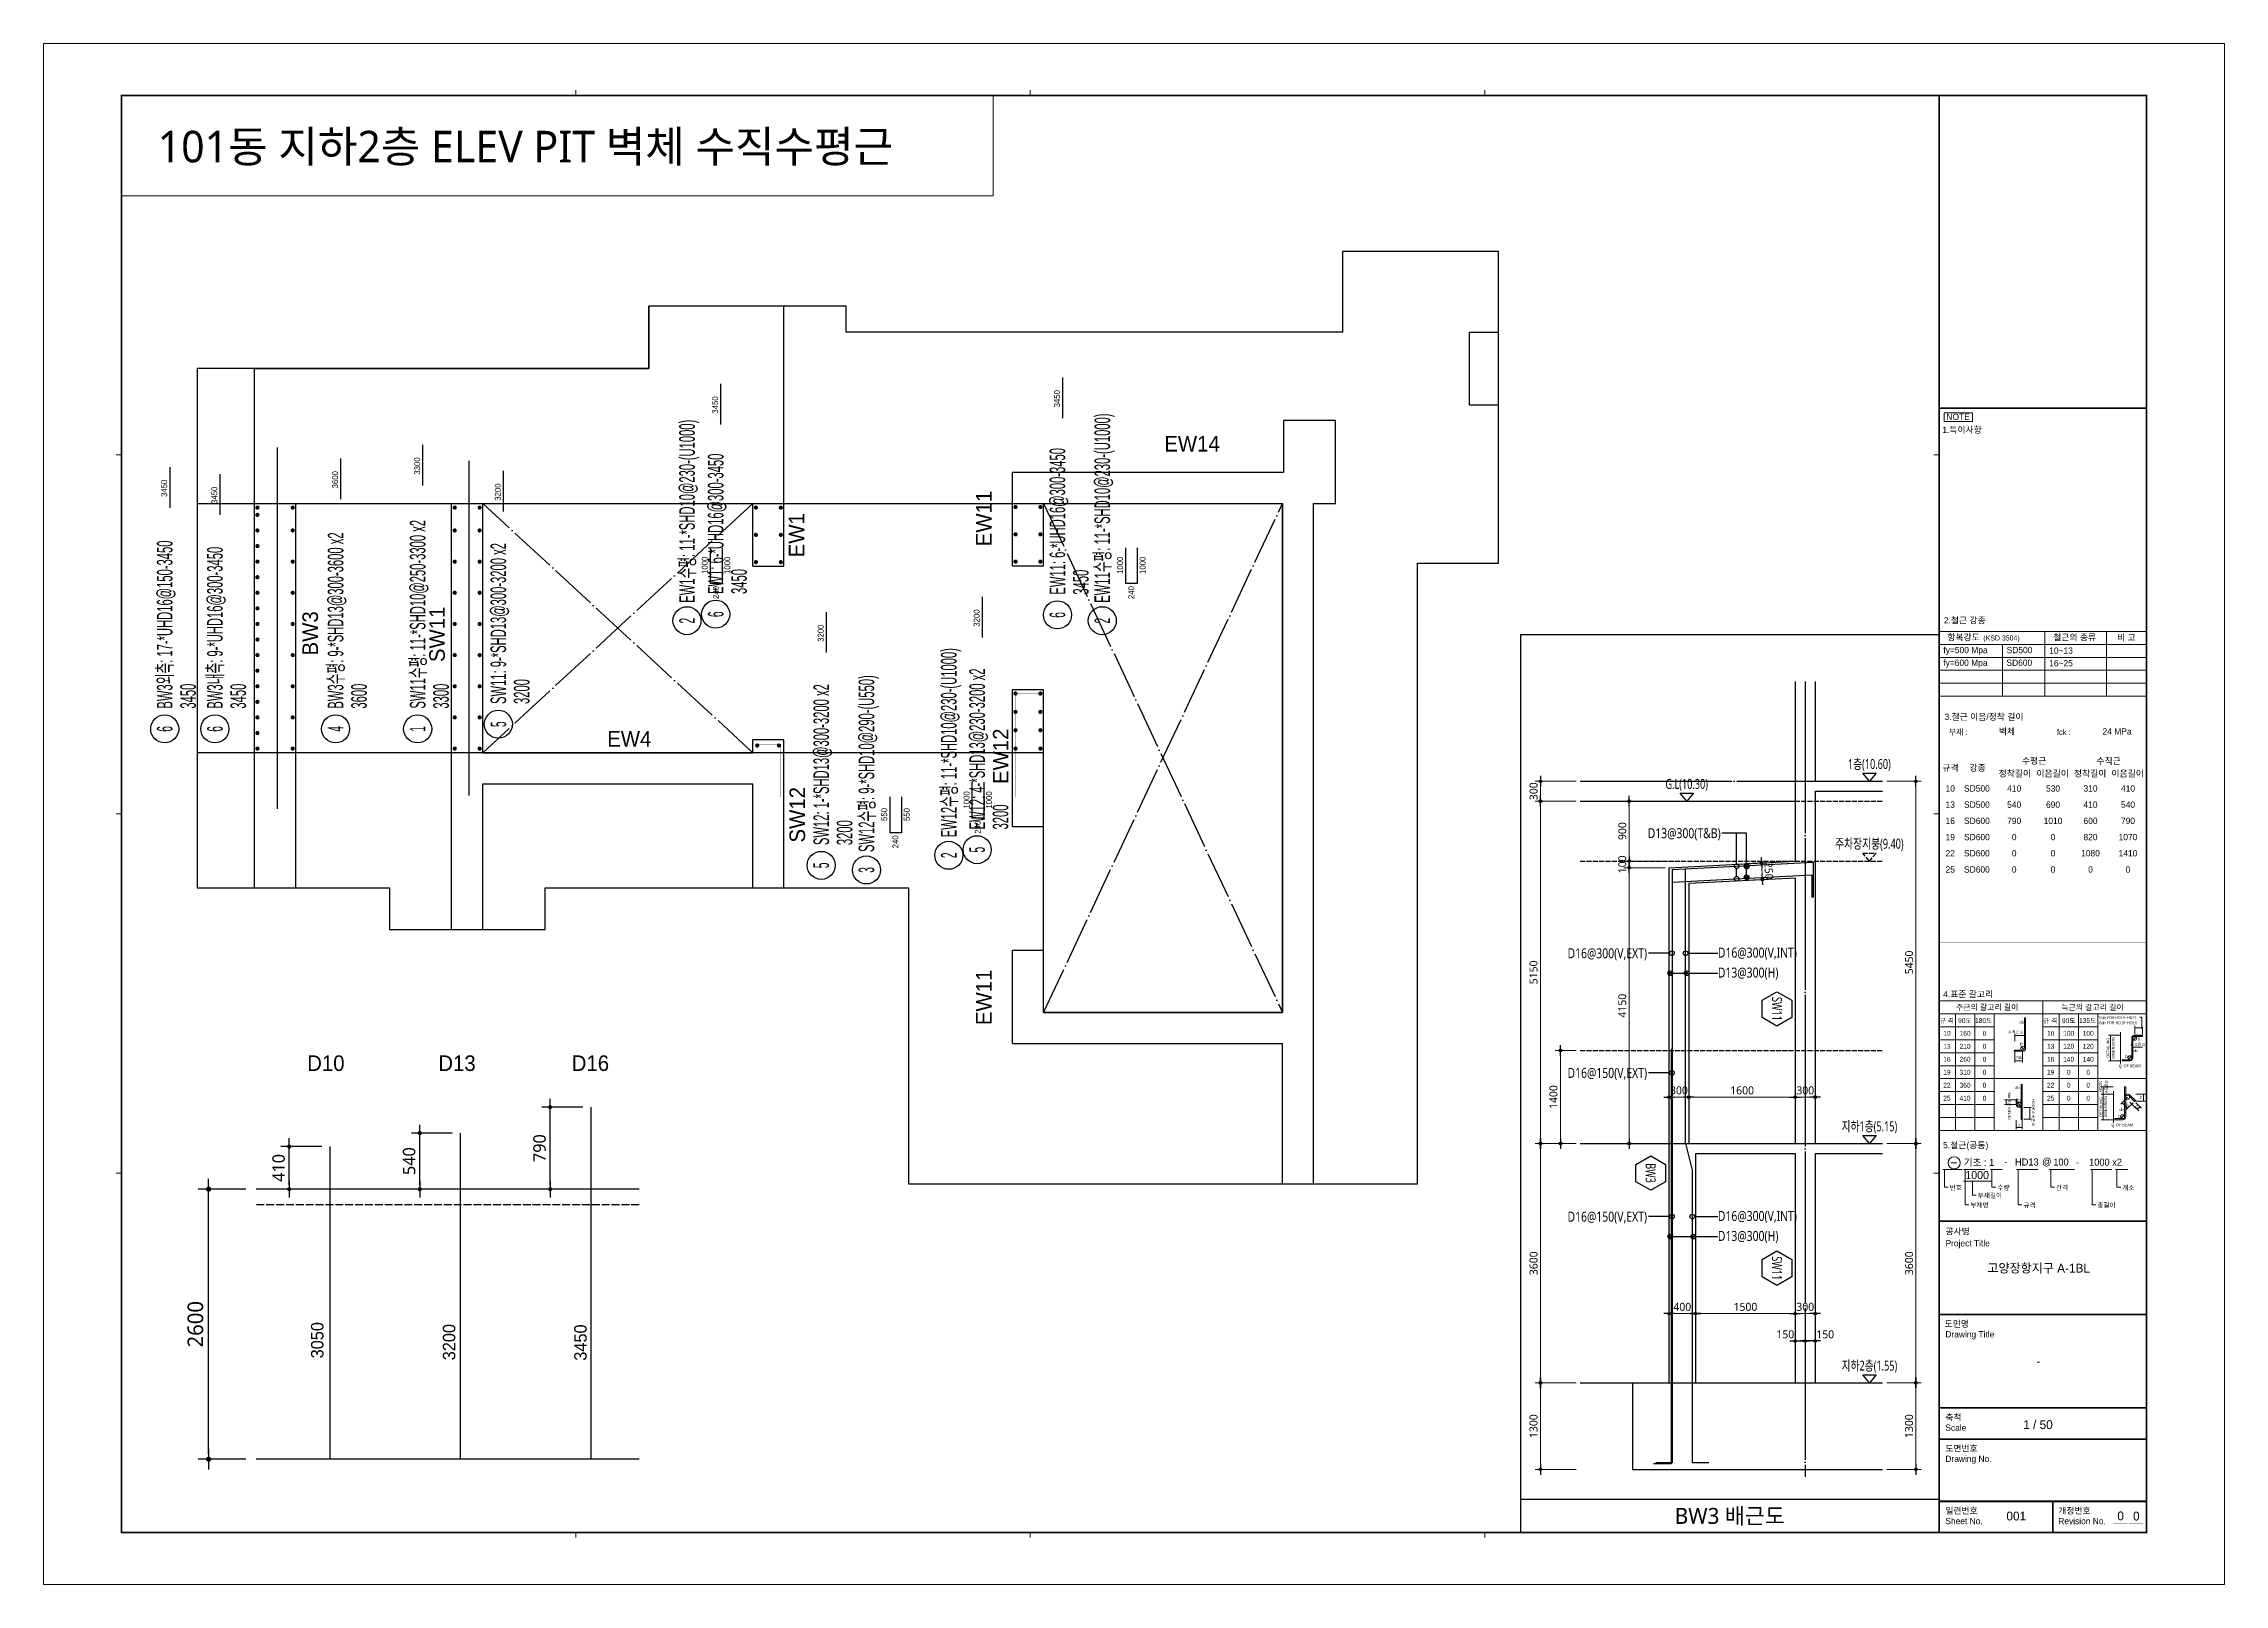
# Model space of a CAD drawing. Header units: millimetres. Extents: x 317501 to 814054, y -400799 to -14117.
# Drawn here: x 418421 to 439421, y -380457 to -365625 of the extents above; entities that cross this region are included whole.
import ezdxf
from ezdxf.enums import TextEntityAlignment as Align

# ---------------------------------------------------------------- set-up
doc = ezdxf.new("R2010")
doc.units = ezdxf.units.MM
doc.header["$LTSCALE"] = 38
for name, pattern in [('CEN', [62, 60, -1, 0, -1]), ('HID', [2.5, 2, -0.5]), ('XS-기초$0$DDOT', [14, 12, -1, 0, -1])]:
    doc.linetypes.add(name, pattern=pattern)
doc.layers.get('Defpoints').update_dxf_attribs({"color": 145})
for name, color, linetype in [('00-DM', 7, 'Continuous'), ('BAR', 2, 'Continuous'), ('BARR', 1, 'Continuous'), ('BUB', 7, 'Continuous'), ('CEN', 1, 'CEN'), ('COMM', 2, 'Continuous'), ('DIM', 7, 'Continuous'), ('GL', 3, 'Continuous'), ('LEADER', 7, 'Continuous'), ('M', 7, 'Continuous'), ('NAME-W', 4, 'Continuous'), ('RP_TAG', 7, 'Continuous'), ('SEC', 11, 'Continuous'), ('TEXT-배근', 3, 'Continuous'), ('W1', 11, 'Continuous'), ('XREBAR', 1, 'Continuous'), ('XS-기초$0$OPEN', 9, 'XS-기초$0$DDOT'), ('XS-기초$0$WALL', 11, 'Continuous'), ('XS-기초$0$기초연단', 3, 'Continuous'), ('XTAG', 7, 'Continuous')]:
    doc.layers.add(name, color=color, linetype=linetype)
doc.layers.add('TEXT', color=3, linetype='Continuous', lineweight=9)
doc.layers.add('XTITLE', color=22, linetype='Continuous', lineweight=0)
doc.styles.add('APT-지하층평면$0$돋움', font='Dotum.ttf', dxfattribs={"width": 0.9, "bigfont": 'whgtxt.shx'})
doc.styles.add('ARIAL', font='malgun.ttf')
doc.styles.add('HYULL', font='Dotum.ttf')
doc.styles.add('RPWK1', font='Dotum.ttf', dxfattribs={"bigfont": 'whgtxt.shx'})
doc.styles.add('RPWK2', font='Dotum.ttf')
doc.styles.add('XRebarSheet', font='Hmkmrhd_0.ttf')
doc.styles.add('돋움', font='malgun.ttf')
doc.styles.add('돋음', font='Dotum.ttf')
doc.styles.add('맑은고딕', font='malgun.ttf')
doc.dimstyles.new('DIM_40', dxfattribs={"dimscale": 40, "dimtxt": 3, "dimasz": 1, "dimexe": 2, "dimexo": 1.5, "dimgap": 1, "dimtad": 1, "dimdec": 0, "dimzin": 0, "dimdsep": 46, "dimtxsty": '맑은고딕', "dimblk1": 'DIMDOT', "dimblk2": 'DIMDOT', "dimsah": 1, "dimcen": 0.09, "dimdle": 2, "dimclrd": 7, "dimclre": 7, "dimclrt": 6, "dimadec": 0, "dimazin": 0, "dimtfac": 1, "dimtdec": 0, "dimtix": 1, "dimtmove": 2, "dimatfit": 3, "dimldrblk": 'DIMDOT', "dimfxl": 0, "dimtolj": 1, "dimtzin": 0, "dimarcsym": 0})
doc.dimstyles.new('NDIM', dxfattribs={"dimtxt": 3, "dimasz": 1.5, "dimexe": 2, "dimexo": 2, "dimgap": 1, "dimtad": 1, "dimdec": 0, "dimdsep": 46, "dimlunit": 6, "dimtxsty": 'ARIAL', "dimblk": 'DOT', "dimcen": 1, "dimclrd": 256, "dimclre": 7, "dimclrt": 3, "dimadec": 0, "dimazin": 0, "dimtfac": 1, "dimtdec": 0, "dimtix": 1, "dimtmove": 2, "dimatfit": 3, "dimldrblk": 'DOT', "dimfxl": 0, "dimtvp": 1, "dimtolj": 1, "dimlwd": -1, "dimlwe": -1, "dimarcsym": 0})
doc.dimstyles.new('대치수-400', dxfattribs={"dimscale": 400, "dimtxt": 3, "dimasz": 1, "dimexe": 2, "dimexo": 2, "dimgap": 1, "dimtad": 1, "dimdec": 0, "dimdsep": 46, "dimtxsty": 'APT-지하층평면$0$돋움', "dimblk": 'APT-지하층평면$0$DOT', "dimcen": 0, "dimdle": 2, "dimclrd": 256, "dimclre": 256, "dimclrt": 3, "dimadec": 0, "dimazin": 2, "dimtfac": 1, "dimtdec": 0, "dimtix": 1, "dimtmove": 2, "dimatfit": 3, "dimldrblk": 'APT-지하층평면$0$DOT', "dimfxl": 0, "dimtvp": 1, "dimtolj": 1, "dimtzin": 0, "dimlwd": -1, "dimlwe": -1, "dimarcsym": 0})

msp = doc.modelspace()

# ---------------------------------------------------------------- texts
at = {"layer": 'NAME-W', "style": '돋음'}
for s, p in [('EW14', (429479.7, -369476.4)), ('EW4', (424060.7, -372317.6)), ('D10', (421138.9, -375439.8)), ('D13', (422401.6, -375439.8)), ('D16', (423686.2, -375439.8))]:
    msp.add_text(s, height=150, dxfattribs=at).set_placement(p, align=Align.MIDDLE)
for s, height, p in [('EW11', 150, (427474.9, -370196.4)), ('EW1', 150, (425671.8, -370357.4)), ('SW11', 150, (422209.2, -371311.7)), ('BW3', 150, (420987.7, -371302.2)), ('EW12', 150, (427636.2, -372485.7)), ('SW12', 150, (425678.4, -373048.6)), ('EW11', 150, (427474.9, -374806.4)), ('3050', 120, (421055.7, -378107)), ('3200', 120, (422325.3, -378125.5)), ('3450', 120, (423590.4, -378129.4))]:
    msp.add_text(s, height=height, rotation=90, dxfattribs=at).set_placement(p, align=Align.MIDDLE)
at = {"layer": 'RP_TAG', "color": 2, "linetype": 'Continuous', "ltscale": 100, "style": 'RPWK2'}
for s, p in [('3450', (428224.5, -369043.5)), ('3450', (424933.4, -369103.9)), ('3600', (421273.5, -369823.3)), ('3300', (422063.7, -369690.9)), ('3450', (419627.7, -369905.8)), ('3450', (420110.8, -369972.6)), ('3200', (422840.4, -369942.3)), ('1000', (424833.2, -370646.6)), ('1000', (428832.5, -370646.6)), ('3200', (425949.7, -371300.7)), ('3200', (427451.1, -371154.5)), ('1000', (427354.1, -372905.1)), ('550', (426561.5, -373046.2))]:
    msp.add_text(s, height=57.17, rotation=90.00021, dxfattribs=at).set_placement(p, align=Align.BOTTOM_CENTER)
for s, p in [('1000', (424975.6, -370646.8)), ('1000', (428974.9, -370646.8)), ('1000', (427496.5, -372905.4)), ('550', (426704, -373046.4))]:
    msp.add_text(s, height=57.17, rotation=90.00021, dxfattribs=at).set_placement(p, align=Align.TOP_CENTER)
for p in [(424894.9, -370847), (428894.3, -370847), (427415.8, -373105.5), (426623.3, -373246.5)]:
    msp.add_text('240', height=57.17, rotation=90.00021, dxfattribs=at).set_placement(p, align=Align.MIDDLE_RIGHT)
at = {"layer": 'XTITLE', "color": 2, "style": '돋움'}
msp.add_text('101동 지하2층 ELEV PIT 벽체 수직수평근', height=303.389, dxfattribs=at).set_placement((419519.4, -366616.1), align=Align.MIDDLE_LEFT)

# ---------------------------------------------------------------- blocks, each defined once
blk = doc.blocks.new('dhadrtase')
at = {"layer": 'XS-기초$0$OPEN'}
for p, q in [((-1389, 2400), (-3989, 0)), ((-1389, 0), (-3989, 2400)), ((1411, -2500), (3711, 2400)), ((1411, 2400), (3711, -2500))]:
    blk.add_line(p, q, dxfattribs=at)
at = {"layer": 'XS-기초$0$WALL', "color": 5}
for p, q in [((-2389, 3700), (-2389, 4300)), ((-1089, 2800), (-1089, 4300)), ((5511, 3350), (5511, 4050)), ((5511, 4050), (5791, 4050)), ((-6189, 3700), (-2389, 3700)), ((-6189, -1300), (-6189, 3700)), ((4221, 3200), (3721, 3200)), ((3721, 3200), (3721, 2700)), ((4221, 2400), (4221, 3200)), ((5511, 3350), (5791, 3350)), ((-1089, 1795), (-1089, 2800)), ((1111, 2700), (3721, 2700)), ((1111, 1800), (1111, 2700)), ((-5789, 2400), (-4289, 2400)), ((-5789, -1300), (-5789, 2400)), ((-4289, -1700), (-4289, 2400)), ((-3989, 0), (-3989, 2400)), ((-3989, 2400), (-1389, 2400)), ((-1389, 1795), (-1389, 2400)), ((1411, 2400), (3711, 2400)), ((1411, 1800), (1411, 2400)), ((3711, -2500), (3711, 2400)), ((4011, -4150), (4011, 2400)), ((4011, 2400), (4221, 2400)), ((-1389, 1795), (-1089, 1795)), ((1111, 1800), (1411, 1800)), ((1111, -710), (1111, 610)), ((1111, 610), (1411, 610)), ((1411, -710), (1411, 610)), ((-3989, 0), (-1389, 0)), ((-1389, 0), (-1389, 125)), ((-1089, 125), (-1389, 125)), ((-1089, -1300), (-1089, 125)), ((-1089, -300), (-1089, 125)), ((-3989, -1700), (-3989, -300)), ((-3989, -300), (-1389, -300)), ((-1389, -1300), (-1389, -300)), ((1111, -710), (1411, -710)), ((1111, -2800), (1111, -1900)), ((1111, -1900), (1411, -1900)), ((1411, -2500), (1411, -1900)), ((1411, -2500), (3711, -2500)), ((1111, -2800), (3711, -2800)), ((3711, -4150), (3711, -2800))]:
    blk.add_line(p, q, dxfattribs=at)
at = {"layer": 'XS-기초$0$기초연단'}
for p, q in [((-2389, 4300), (-2389, 3700)), ((-6739, 3700), (-6739, -1300)), ((-2389, 3700), (-6739, 3700))]:
    blk.add_line(p, q, dxfattribs=at)
blk.add_lwpolyline([(-6739, 0), (-6739, -1300), (-4889, -1300), (-4889, -1700), (-3389, -1700), (-3389, -1300), (111, -1300), (111, -4150), (5011, -4150), (5011, 1825), (5791, 1825), (5791, 4825), (4291, 4825), (4291, 4050), (-489, 4050), (-489, 4300), (-2389, 4300), (-2389, 3700), (-6739, 3700), (-6739, 2400)], dxfattribs=at)
at = {"layer": 'XS-기초$0$기초연단', "color": 1}
blk.add_lwpolyline([(-6739, 2400), (3711, 2400), (3711, -2500), (1411, -2500), (1411, 0), (-6739, 0)], dxfattribs=at)
blk = doc.blocks.new('DIMDOT')
at = {"layer": 'DIM', "linetype": 'Continuous'}
blk.add_line((-2, 0), (2, 0), dxfattribs=at)
for radius in [0.5, 0.25]:
    blk.add_circle((0, 0), radius, dxfattribs=at)
blk = doc.blocks.new('*D9')
at = {"layer": 'Defpoints', "color": 0, "transparency": 16777216}
for p in [(452411, -164123), (450811, -164423), (452411, -164423)]:
    blk.add_point(p, dxfattribs=at)
at = {"layer": 'DIM', "color": 7, "lineweight": -2, "transparency": 16777216}
for p, q in [((450811, -164363), (450811, -164043)), ((452411, -164363), (452411, -164043)), ((450851, -164123), (452371, -164123))]:
    blk.add_line(p, q, dxfattribs=at)
at = {"layer": 'DIM', "color": 7, "lineweight": -2, "transparency": 16777216, "xscale": 40, "yscale": 40, "zscale": 40, "rotation": 180}
blk.add_blockref('DIMDOT', (450811, -164123), dxfattribs=at)
at = {"layer": 'DIM', "color": 7, "lineweight": -2, "transparency": 16777216, "xscale": 40, "yscale": 40, "zscale": 40}
blk.add_blockref('DIMDOT', (452411, -164123), dxfattribs=at)
at = {"layer": 'DIM', "color": 6, "transparency": 16777216, "insert": (451611, -164021), "char_height": 120, "attachment_point": 5, "style": '맑은고딕'}
blk.add_mtext('\\A1;1600', dxfattribs=at)
blk = doc.blocks.new('*D10')
at = {"layer": 'Defpoints', "color": 0, "transparency": 16777216}
for p in [(449176, -164821), (448576, -168421), (449176, -168421)]:
    blk.add_point(p, dxfattribs=at)
at = {"layer": 'DIM', "color": 7, "lineweight": -2, "transparency": 16777216}
for p, q in [((449116, -164821), (448496, -164821)), ((448576, -164861), (448576, -168381)), ((449116, -168421), (448496, -168421))]:
    blk.add_line(p, q, dxfattribs=at)
at = {"layer": 'DIM', "color": 7, "lineweight": -2, "transparency": 16777216, "xscale": 40, "yscale": 40, "zscale": 40}
for p, rotation in [((448576, -164821), 90), ((448576, -168421), 270)]:
    blk.add_blockref('DIMDOT', p, dxfattribs=dict(at, rotation=rotation))
at = {"layer": 'DIM', "color": 6, "transparency": 16777216, "insert": (448474, -166621), "char_height": 120, "attachment_point": 5, "rotation": 90, "style": '맑은고딕'}
blk.add_mtext('\\A1;3600', dxfattribs=at)
blk = doc.blocks.new('*D11')
at = {"layer": 'Defpoints', "color": 0, "transparency": 16777216}
for p in [(448576, -159371), (449176, -159371), (449176, -159671)]:
    blk.add_point(p, dxfattribs=at)
at = {"layer": 'DIM', "color": 7, "lineweight": -2, "transparency": 16777216}
for p, q in [((449116, -159371), (448496, -159371)), ((448576, -159331), (448576, -159291)), ((448576, -159671), (448576, -159371)), ((449116, -159671), (448496, -159671)), ((448576, -159711), (448576, -159751))]:
    blk.add_line(p, q, dxfattribs=at)
at = {"layer": 'DIM', "color": 7, "lineweight": -2, "transparency": 16777216, "xscale": 40, "yscale": 40, "zscale": 40}
for p, rotation in [((448576, -159371), 270), ((448576, -159671), 90)]:
    blk.add_blockref('DIMDOT', p, dxfattribs=dict(at, rotation=rotation))
at = {"layer": 'DIM', "color": 6, "transparency": 16777216, "insert": (448474, -159521), "char_height": 120, "attachment_point": 5, "rotation": 90, "style": '맑은고딕'}
blk.add_mtext('\\A1;300', dxfattribs=at)
blk = doc.blocks.new('*D12')
at = {"layer": 'Defpoints', "color": 0, "transparency": 16777216}
for p in [(448576, -168421), (449176, -168421), (449176, -169721)]:
    blk.add_point(p, dxfattribs=at)
at = {"layer": 'DIM', "color": 7, "lineweight": -2, "transparency": 16777216}
for p, q in [((449116, -168421), (448496, -168421)), ((448576, -169681), (448576, -168461)), ((449116, -169721), (448496, -169721))]:
    blk.add_line(p, q, dxfattribs=at)
at = {"layer": 'DIM', "color": 7, "lineweight": -2, "transparency": 16777216, "xscale": 40, "yscale": 40, "zscale": 40}
for p, rotation in [((448576, -168421), 90), ((448576, -169721), 270)]:
    blk.add_blockref('DIMDOT', p, dxfattribs=dict(at, rotation=rotation))
at = {"layer": 'DIM', "color": 6, "transparency": 16777216, "insert": (448473, -169071), "char_height": 120, "attachment_point": 5, "rotation": 90, "style": '맑은고딕'}
blk.add_mtext('\\A1;1300', dxfattribs=at)
blk = doc.blocks.new('*D13')
at = {"layer": 'Defpoints', "color": 0, "transparency": 16777216}
for p in [(453726, -164821), (453726, -168421), (454226, -168421)]:
    blk.add_point(p, dxfattribs=at)
at = {"layer": 'DIM', "color": 7, "lineweight": -2, "transparency": 16777216}
for p, q in [((453786, -164821), (454306, -164821)), ((454226, -164861), (454226, -168381)), ((453786, -168421), (454306, -168421))]:
    blk.add_line(p, q, dxfattribs=at)
at = {"layer": 'DIM', "color": 7, "lineweight": -2, "transparency": 16777216, "xscale": 40, "yscale": 40, "zscale": 40}
for p, rotation in [((454226, -164821), 90), ((454226, -168421), 270)]:
    blk.add_blockref('DIMDOT', p, dxfattribs=dict(at, rotation=rotation))
at = {"layer": 'DIM', "color": 6, "transparency": 16777216, "insert": (454124, -166621), "char_height": 120, "attachment_point": 5, "rotation": 90, "style": '맑은고딕'}
blk.add_mtext('\\A1;3600', dxfattribs=at)
blk = doc.blocks.new('*D14')
at = {"layer": 'Defpoints', "color": 0, "transparency": 16777216}
for p in [(453726, -159371), (454226, -159371), (453726, -164821)]:
    blk.add_point(p, dxfattribs=at)
at = {"layer": 'DIM', "color": 7, "lineweight": -2, "transparency": 16777216}
for p, q in [((453786, -159371), (454306, -159371)), ((454226, -164781), (454226, -159411)), ((453786, -164821), (454306, -164821))]:
    blk.add_line(p, q, dxfattribs=at)
at = {"layer": 'DIM', "color": 7, "lineweight": -2, "transparency": 16777216, "xscale": 40, "yscale": 40, "zscale": 40}
for p, rotation in [((454226, -159371), 90), ((454226, -164821), 270)]:
    blk.add_blockref('DIMDOT', p, dxfattribs=dict(at, rotation=rotation))
at = {"layer": 'DIM', "color": 6, "transparency": 16777216, "insert": (454124, -162096), "char_height": 120, "attachment_point": 5, "rotation": 90, "style": '맑은고딕'}
blk.add_mtext('\\A1;5450', dxfattribs=at)
blk = doc.blocks.new('*D15')
at = {"layer": 'Defpoints', "color": 0, "transparency": 16777216}
for p in [(453726, -168421), (454226, -168421), (453726, -169721)]:
    blk.add_point(p, dxfattribs=at)
at = {"layer": 'DIM', "color": 7, "lineweight": -2, "transparency": 16777216}
for p, q in [((453786, -168421), (454306, -168421)), ((454226, -169681), (454226, -168461)), ((453786, -169721), (454306, -169721))]:
    blk.add_line(p, q, dxfattribs=at)
at = {"layer": 'DIM', "color": 7, "lineweight": -2, "transparency": 16777216, "xscale": 40, "yscale": 40, "zscale": 40}
for p, rotation in [((454226, -168421), 90), ((454226, -169721), 270)]:
    blk.add_blockref('DIMDOT', p, dxfattribs=dict(at, rotation=rotation))
at = {"layer": 'DIM', "color": 6, "transparency": 16777216, "insert": (454123, -169071), "char_height": 120, "attachment_point": 5, "rotation": 90, "style": '맑은고딕'}
blk.add_mtext('\\A1;1300', dxfattribs=at)
blk = doc.blocks.new('*D16')
at = {"layer": 'Defpoints', "color": 0, "transparency": 16777216}
for p in [(450811, -164123), (450511, -164423), (450811, -164423)]:
    blk.add_point(p, dxfattribs=at)
at = {"layer": 'DIM', "color": 7, "lineweight": -2, "transparency": 16777216}
for p, q in [((450511, -164363), (450511, -164043)), ((450811, -164363), (450811, -164043)), ((450471, -164123), (450431, -164123)), ((450511, -164123), (450811, -164123)), ((450851, -164123), (450891, -164123))]:
    blk.add_line(p, q, dxfattribs=at)
at = {"layer": 'DIM', "color": 7, "lineweight": -2, "transparency": 16777216, "xscale": 40, "yscale": 40, "zscale": 40}
blk.add_blockref('DIMDOT', (450511, -164123), dxfattribs=at)
at = {"layer": 'DIM', "color": 7, "lineweight": -2, "transparency": 16777216, "xscale": 40, "yscale": 40, "zscale": 40, "rotation": 180}
blk.add_blockref('DIMDOT', (450811, -164123), dxfattribs=at)
at = {"layer": 'DIM', "color": 6, "transparency": 16777216, "insert": (450661, -164021), "char_height": 120, "attachment_point": 5, "style": '맑은고딕'}
blk.add_mtext('\\A1;300', dxfattribs=at)
blk = doc.blocks.new('*D17')
at = {"layer": 'Defpoints', "color": 0, "transparency": 16777216}
for p in [(449176, -159671), (448576, -164821), (449176, -164821)]:
    blk.add_point(p, dxfattribs=at)
at = {"layer": 'DIM', "color": 7, "lineweight": -2, "transparency": 16777216}
for p, q in [((449116, -159671), (448496, -159671)), ((448576, -159711), (448576, -164781)), ((449116, -164821), (448496, -164821))]:
    blk.add_line(p, q, dxfattribs=at)
at = {"layer": 'DIM', "color": 7, "lineweight": -2, "transparency": 16777216, "xscale": 40, "yscale": 40, "zscale": 40}
for p, rotation in [((448576, -159671), 90), ((448576, -164821), 270)]:
    blk.add_blockref('DIMDOT', p, dxfattribs=dict(at, rotation=rotation))
at = {"layer": 'DIM', "color": 6, "transparency": 16777216, "insert": (448473, -162246), "char_height": 120, "attachment_point": 5, "rotation": 90, "style": '맑은고딕'}
blk.add_mtext('\\A1;5150', dxfattribs=at)
blk = doc.blocks.new('*D18')
at = {"layer": 'Defpoints', "color": 0, "transparency": 16777216}
for p in [(450511, -160671), (449911, -164821), (450511, -164821)]:
    blk.add_point(p, dxfattribs=at)
at = {"layer": 'DIM', "color": 7, "lineweight": -2, "transparency": 16777216}
for p, q in [((450451, -160671), (449831, -160671)), ((449911, -160711), (449911, -164781)), ((450451, -164821), (449831, -164821))]:
    blk.add_line(p, q, dxfattribs=at)
at = {"layer": 'DIM', "color": 7, "lineweight": -2, "transparency": 16777216, "xscale": 40, "yscale": 40, "zscale": 40}
for p, rotation in [((449911, -160671), 90), ((449911, -164821), 270)]:
    blk.add_blockref('DIMDOT', p, dxfattribs=dict(at, rotation=rotation))
at = {"layer": 'DIM', "color": 6, "transparency": 16777216, "insert": (449808, -162746), "char_height": 120, "attachment_point": 5, "rotation": 90, "style": '맑은고딕'}
blk.add_mtext('\\A1;4150', dxfattribs=at)
blk = doc.blocks.new('*D19')
at = {"layer": 'Defpoints', "color": 0, "transparency": 16777216}
for p in [(449911, -160571), (450511, -160571), (450511, -160671)]:
    blk.add_point(p, dxfattribs=at)
at = {"layer": 'DIM', "color": 7, "lineweight": -2, "transparency": 16777216}
for p, q in [((450451, -160571), (449831, -160571)), ((450451, -160671), (449831, -160671)), ((449911, -160531), (449911, -160491)), ((449911, -160671), (449911, -160571)), ((449911, -160711), (449911, -160751))]:
    blk.add_line(p, q, dxfattribs=at)
at = {"layer": 'DIM', "color": 7, "lineweight": -2, "transparency": 16777216, "xscale": 40, "yscale": 40, "zscale": 40}
for p, rotation in [((449911, -160571), 270), ((449911, -160671), 90)]:
    blk.add_blockref('DIMDOT', p, dxfattribs=dict(at, rotation=rotation))
at = {"layer": 'DIM', "color": 6, "transparency": 16777216, "insert": (449808, -160621), "char_height": 120, "attachment_point": 5, "rotation": 90, "style": '맑은고딕'}
blk.add_mtext('\\A1;100', dxfattribs=at)
blk = doc.blocks.new('*D20')
at = {"layer": 'Defpoints', "color": 0, "transparency": 16777216}
for p in [(450461, -159671), (449911, -160571), (450511, -160571)]:
    blk.add_point(p, dxfattribs=at)
at = {"layer": 'DIM', "color": 7, "lineweight": -2, "transparency": 16777216}
for p, q in [((450401, -159671), (449831, -159671)), ((449911, -159711), (449911, -160531)), ((450451, -160571), (449831, -160571))]:
    blk.add_line(p, q, dxfattribs=at)
at = {"layer": 'DIM', "color": 7, "lineweight": -2, "transparency": 16777216, "xscale": 40, "yscale": 40, "zscale": 40}
for p, rotation in [((449911, -159671), 90), ((449911, -160571), 270)]:
    blk.add_blockref('DIMDOT', p, dxfattribs=dict(at, rotation=rotation))
at = {"layer": 'DIM', "color": 6, "transparency": 16777216, "insert": (449809, -160121), "char_height": 120, "attachment_point": 5, "rotation": 90, "style": '맑은고딕'}
blk.add_mtext('\\A1;900', dxfattribs=at)
blk = doc.blocks.new('*D21')
at = {"layer": 'Defpoints', "color": 0, "transparency": 16777216}
for p in [(452711, -164123), (452411, -164423), (452711, -164423)]:
    blk.add_point(p, dxfattribs=at)
at = {"layer": 'DIM', "color": 7, "lineweight": -2, "transparency": 16777216}
for p, q in [((452411, -164363), (452411, -164043)), ((452711, -164363), (452711, -164043)), ((452371, -164123), (452331, -164123)), ((452411, -164123), (452711, -164123)), ((452751, -164123), (452791, -164123))]:
    blk.add_line(p, q, dxfattribs=at)
at = {"layer": 'DIM', "color": 7, "lineweight": -2, "transparency": 16777216, "xscale": 40, "yscale": 40, "zscale": 40}
blk.add_blockref('DIMDOT', (452411, -164123), dxfattribs=at)
at = {"layer": 'DIM', "color": 7, "lineweight": -2, "transparency": 16777216, "xscale": 40, "yscale": 40, "zscale": 40, "rotation": 180}
blk.add_blockref('DIMDOT', (452711, -164123), dxfattribs=at)
at = {"layer": 'DIM', "color": 6, "transparency": 16777216, "insert": (452561, -164021), "char_height": 120, "attachment_point": 5, "style": '맑은고딕'}
blk.add_mtext('\\A1;300', dxfattribs=at)
blk = doc.blocks.new('*D22')
at = {"layer": 'Defpoints', "color": 0, "linetype": 'Continuous', "transparency": 16777216}
for p in [(452561, -167940), (452711, -167790), (452711, -167940)]:
    blk.add_point(p, dxfattribs=at)
at = {"layer": 'DIM', "color": 7, "linetype": 'Continuous', "lineweight": -2, "transparency": 16777216}
for p, q in [((452521, -167790), (452481, -167790)), ((452561, -167880), (452561, -167710)), ((452561, -167790), (452711, -167790)), ((452711, -167880), (452711, -167710)), ((452751, -167790), (452791, -167790))]:
    blk.add_line(p, q, dxfattribs=at)
at = {"layer": 'DIM', "color": 7, "linetype": 'Continuous', "lineweight": -2, "transparency": 16777216, "xscale": 40, "yscale": 40, "zscale": 40}
blk.add_blockref('DIMDOT', (452561, -167790), dxfattribs=at)
at = {"layer": 'DIM', "color": 7, "linetype": 'Continuous', "lineweight": -2, "transparency": 16777216, "xscale": 40, "yscale": 40, "zscale": 40, "rotation": 180}
blk.add_blockref('DIMDOT', (452711, -167790), dxfattribs=at)
at = {"layer": 'DIM', "color": 6, "linetype": 'Continuous', "transparency": 16777216, "insert": (452861, -167690), "char_height": 120, "attachment_point": 5, "style": '맑은고딕'}
blk.add_mtext('\\A1;150', dxfattribs=at)
blk = doc.blocks.new('*D23')
at = {"layer": 'Defpoints', "color": 0, "linetype": 'Continuous', "transparency": 16777216}
for p in [(452411, -167790), (452411, -167940), (452561, -167940)]:
    blk.add_point(p, dxfattribs=at)
at = {"layer": 'DIM', "color": 7, "linetype": 'Continuous', "lineweight": -2, "transparency": 16777216}
for p, q in [((452371, -167790), (452331, -167790)), ((452411, -167880), (452411, -167710)), ((452561, -167790), (452411, -167790)), ((452561, -167880), (452561, -167710)), ((452601, -167790), (452641, -167790))]:
    blk.add_line(p, q, dxfattribs=at)
at = {"layer": 'DIM', "color": 7, "linetype": 'Continuous', "lineweight": -2, "transparency": 16777216, "xscale": 40, "yscale": 40, "zscale": 40}
blk.add_blockref('DIMDOT', (452411, -167790), dxfattribs=at)
at = {"layer": 'DIM', "color": 7, "linetype": 'Continuous', "lineweight": -2, "transparency": 16777216, "xscale": 40, "yscale": 40, "zscale": 40, "rotation": 180}
blk.add_blockref('DIMDOT', (452561, -167790), dxfattribs=at)
at = {"layer": 'DIM', "color": 6, "linetype": 'Continuous', "transparency": 16777216, "insert": (452261, -167690), "char_height": 120, "attachment_point": 5, "style": '맑은고딕'}
blk.add_mtext('\\A1;150', dxfattribs=at)
blk = doc.blocks.new('*D24')
at = {"layer": 'Defpoints', "color": 0, "transparency": 16777216}
for p in [(451604, -160613), (451617, -160863), (451917, -160847)]:
    blk.add_point(p, dxfattribs=at)
at = {"layer": 'DIM', "color": 7, "lineweight": -2, "transparency": 16777216}
for p, q in [((451664, -160610), (451984, -160593)), ((451902, -160557), (451899, -160517)), ((451904, -160597), (451917, -160847)), ((451677, -160860), (451997, -160843)), ((451919, -160887), (451921, -160927))]:
    blk.add_line(p, q, dxfattribs=at)
at = {"layer": 'DIM', "color": 7, "lineweight": -2, "transparency": 16777216, "xscale": 40, "yscale": 40, "zscale": 40}
for p, rotation in [((451904, -160597), 273.0127875057609), ((451917, -160847), 93.01278750576095)]:
    blk.add_blockref('DIMDOT', p, dxfattribs=dict(at, rotation=rotation))
at = {"layer": 'DIM', "color": 6, "transparency": 16777216, "insert": (452012, -160717), "char_height": 120, "attachment_point": 5, "rotation": 273.0128, "style": '맑은고딕'}
blk.add_mtext('\\A1;250', dxfattribs=at)
blk = doc.blocks.new('*D25')
at = {"layer": 'Defpoints', "color": 0, "transparency": 16777216}
for p in [(452411, -167379), (450911, -167679), (452411, -167679)]:
    blk.add_point(p, dxfattribs=at)
at = {"layer": 'DIM', "color": 7, "lineweight": -2, "transparency": 16777216}
for p, q in [((450911, -167619), (450911, -167299)), ((452411, -167619), (452411, -167299)), ((450951, -167379), (452371, -167379))]:
    blk.add_line(p, q, dxfattribs=at)
at = {"layer": 'DIM', "color": 7, "lineweight": -2, "transparency": 16777216, "xscale": 40, "yscale": 40, "zscale": 40, "rotation": 180}
blk.add_blockref('DIMDOT', (450911, -167379), dxfattribs=at)
at = {"layer": 'DIM', "color": 7, "lineweight": -2, "transparency": 16777216, "xscale": 40, "yscale": 40, "zscale": 40}
blk.add_blockref('DIMDOT', (452411, -167379), dxfattribs=at)
at = {"layer": 'DIM', "color": 6, "transparency": 16777216, "insert": (451661, -167277), "char_height": 120, "attachment_point": 5, "style": '맑은고딕'}
blk.add_mtext('\\A1;1500', dxfattribs=at)
blk = doc.blocks.new('*D26')
at = {"layer": 'Defpoints', "color": 0, "transparency": 16777216}
for p in [(450911, -167379), (450511, -167679), (450911, -167679)]:
    blk.add_point(p, dxfattribs=at)
at = {"layer": 'DIM', "color": 7, "lineweight": -2, "transparency": 16777216}
for p, q in [((450511, -167619), (450511, -167299)), ((450911, -167619), (450911, -167299)), ((450551, -167379), (450871, -167379))]:
    blk.add_line(p, q, dxfattribs=at)
at = {"layer": 'DIM', "color": 7, "lineweight": -2, "transparency": 16777216, "xscale": 40, "yscale": 40, "zscale": 40, "rotation": 180}
blk.add_blockref('DIMDOT', (450511, -167379), dxfattribs=at)
at = {"layer": 'DIM', "color": 7, "lineweight": -2, "transparency": 16777216, "xscale": 40, "yscale": 40, "zscale": 40}
blk.add_blockref('DIMDOT', (450911, -167379), dxfattribs=at)
at = {"layer": 'DIM', "color": 6, "transparency": 16777216, "insert": (450711, -167277), "char_height": 120, "attachment_point": 5, "style": '맑은고딕'}
blk.add_mtext('\\A1;400', dxfattribs=at)
blk = doc.blocks.new('*D27')
at = {"layer": 'Defpoints', "color": 0, "transparency": 16777216}
for p in [(452711, -167379), (452411, -167679), (452711, -167679)]:
    blk.add_point(p, dxfattribs=at)
at = {"layer": 'DIM', "color": 7, "lineweight": -2, "transparency": 16777216}
for p, q in [((452411, -167619), (452411, -167299)), ((452711, -167619), (452711, -167299)), ((452371, -167379), (452331, -167379)), ((452411, -167379), (452711, -167379)), ((452751, -167379), (452791, -167379))]:
    blk.add_line(p, q, dxfattribs=at)
at = {"layer": 'DIM', "color": 7, "lineweight": -2, "transparency": 16777216, "xscale": 40, "yscale": 40, "zscale": 40}
blk.add_blockref('DIMDOT', (452411, -167379), dxfattribs=at)
at = {"layer": 'DIM', "color": 7, "lineweight": -2, "transparency": 16777216, "xscale": 40, "yscale": 40, "zscale": 40, "rotation": 180}
blk.add_blockref('DIMDOT', (452711, -167379), dxfattribs=at)
at = {"layer": 'DIM', "color": 6, "transparency": 16777216, "insert": (452561, -167277), "char_height": 120, "attachment_point": 5, "style": '맑은고딕'}
blk.add_mtext('\\A1;300', dxfattribs=at)
blk = doc.blocks.new('*D28')
at = {"layer": 'Defpoints', "color": 0, "transparency": 16777216}
for p in [(449176, -163421), (448876, -164821), (449176, -164821)]:
    blk.add_point(p, dxfattribs=at)
at = {"layer": 'DIM', "color": 7, "lineweight": -2, "transparency": 16777216}
for p, q in [((449116, -163421), (448796, -163421)), ((448876, -163461), (448876, -164781)), ((449116, -164821), (448796, -164821))]:
    blk.add_line(p, q, dxfattribs=at)
at = {"layer": 'DIM', "color": 7, "lineweight": -2, "transparency": 16777216, "xscale": 40, "yscale": 40, "zscale": 40}
for p, rotation in [((448876, -163421), 90), ((448876, -164821), 270)]:
    blk.add_blockref('DIMDOT', p, dxfattribs=dict(at, rotation=rotation))
at = {"layer": 'DIM', "color": 6, "transparency": 16777216, "insert": (448773, -164121), "char_height": 120, "attachment_point": 5, "rotation": 90, "style": '맑은고딕'}
blk.add_mtext('\\A1;1400', dxfattribs=at)
blk = doc.blocks.new('BAR')
at = {"layer": 'BARR'}
h = blk.add_hatch(color=256, dxfattribs=at)
edge = h.paths.add_edge_path()
edge.add_arc((0, 0), 15, 0, 360)
blk.add_circle((0, 0), 15, dxfattribs=at)
blk = doc.blocks.new('_Dot')
at = {"color": 0, "linetype": 'ByBlock', "lineweight": -2}
blk.add_line((-0.5, 0), (-1, 0), dxfattribs=at)
at = {"color": 0, "linetype": 'ByBlock', "const_width": 0.5}
blk.add_lwpolyline([(-0.25, 0, 1), (0.25, 0, 1)], format="xyb", close=True, dxfattribs=at)
blk = doc.blocks.new('*D1316')
at = {"color": 7, "transparency": 16777216}
for p, q in [((80432, 20451), (80432, 20463)), ((80477, 20451), (80477, 20463))]:
    blk.add_line(p, q, dxfattribs=at)
at = {"transparency": 16777216}
blk.add_line((80433, 20461), (80475, 20461), dxfattribs=at)
at = {"layer": 'Defpoints', "color": 0, "transparency": 16777216}
for p in [(80432, 20449), (80477, 20461), (80477, 20449)]:
    blk.add_point(p, dxfattribs=at)
at = {"transparency": 16777216, "xscale": 1.5, "yscale": 1.5, "zscale": 1.5, "rotation": 180}
blk.add_blockref('_Dot', (80432, 20461), dxfattribs=at)
at = {"transparency": 16777216, "xscale": 1.5, "yscale": 1.5, "zscale": 1.5}
blk.add_blockref('_Dot', (80477, 20461), dxfattribs=at)
blk = doc.blocks.new('*D1317')
at = {"color": 7, "transparency": 16777216}
for p, q in [((76172, 19024), (76172, 19045)), ((76217, 19024), (76217, 19045))]:
    blk.add_line(p, q, dxfattribs=at)
at = {"transparency": 16777216}
blk.add_line((76215, 19043), (76174, 19043), dxfattribs=at)
at = {"layer": 'Defpoints', "color": 0, "transparency": 16777216}
for p in [(76172, 19043), (76172, 19022), (76217, 19022)]:
    blk.add_point(p, dxfattribs=at)
at = {"transparency": 16777216, "xscale": 1.5, "yscale": 1.5, "zscale": 1.5, "rotation": 180}
blk.add_blockref('_Dot', (76172, 19043), dxfattribs=at)
at = {"transparency": 16777216, "xscale": 1.5, "yscale": 1.5, "zscale": 1.5}
blk.add_blockref('_Dot', (76217, 19043), dxfattribs=at)
blk = doc.blocks.new('*D1318')
at = {"transparency": 16777216}
blk.add_line((80158, 18181), (80199, 18181), dxfattribs=at)
at = {"layer": 'Defpoints', "color": 0, "transparency": 16777216}
for p in [(80156, 18181), (80201, 18181), (80201, 18181)]:
    blk.add_point(p, dxfattribs=at)
at = {"transparency": 16777216, "xscale": 1.5, "yscale": 1.5, "zscale": 1.5, "rotation": 180}
blk.add_blockref('_Dot', (80156, 18181), dxfattribs=at)
at = {"transparency": 16777216, "xscale": 1.5, "yscale": 1.5, "zscale": 1.5}
blk.add_blockref('_Dot', (80201, 18181), dxfattribs=at)
blk = doc.blocks.new('APT-지하층평면$0$DOT')
at = {"color": 0}
blk.add_line((-2, 0), (2, 0), dxfattribs=at)
at = {"color": 0, "linetype": 'ByBlock', "const_width": 0.5}
blk.add_lwpolyline([(-0.25, 0, 1), (0.25, 0, 1)], format="xyb", close=True, dxfattribs=at)
blk = doc.blocks.new('*D1057')
at = {"layer": '00-DM', "transparency": 16777216}
for p, q in [((423613, -375863), (423219, -375863)), ((423299, -376613), (423299, -375903)), ((423613, -376653), (423219, -376653))]:
    blk.add_line(p, q, dxfattribs=at)
at = {"layer": 'Defpoints', "color": 0, "transparency": 16777216}
for p in [(423299, -375863), (423693, -375863), (423693, -376653)]:
    blk.add_point(p, dxfattribs=at)
at = {"layer": '00-DM', "transparency": 16777216, "xscale": 40, "yscale": 40, "zscale": 40}
for p, rotation in [((423299, -375863), 90), ((423299, -376653), 270)]:
    blk.add_blockref('APT-지하층평면$0$DOT', p, dxfattribs=dict(at, rotation=rotation))
at = {"layer": '00-DM', "color": 3, "transparency": 16777216, "insert": (423197, -376258), "char_height": 120, "attachment_point": 5, "rotation": 90, "style": '돋움'}
blk.add_mtext('\\A1;790', dxfattribs=at)
blk = doc.blocks.new('*D1058')
at = {"layer": '00-DM', "transparency": 16777216}
for p, q in [((422356, -376113), (421963, -376113)), ((422043, -376613), (422043, -376153)), ((422356, -376653), (421963, -376653))]:
    blk.add_line(p, q, dxfattribs=at)
at = {"layer": 'Defpoints', "color": 0, "transparency": 16777216}
for p in [(422043, -376113), (422436, -376113), (422436, -376653)]:
    blk.add_point(p, dxfattribs=at)
at = {"layer": '00-DM', "transparency": 16777216, "xscale": 40, "yscale": 40, "zscale": 40}
for p, rotation in [((422043, -376113), 90), ((422043, -376653), 270)]:
    blk.add_blockref('APT-지하층평면$0$DOT', p, dxfattribs=dict(at, rotation=rotation))
at = {"layer": '00-DM', "color": 3, "transparency": 16777216, "insert": (421941, -376383), "char_height": 120, "attachment_point": 5, "rotation": 90, "style": '돋움'}
blk.add_mtext('\\A1;540', dxfattribs=at)
blk = doc.blocks.new('*D1059')
at = {"layer": '00-DM', "transparency": 16777216}
for p, q in [((421100, -376243), (420706, -376243)), ((420786, -376613), (420786, -376283)), ((421100, -376653), (420706, -376653))]:
    blk.add_line(p, q, dxfattribs=at)
at = {"layer": 'Defpoints', "color": 0, "transparency": 16777216}
for p in [(420786, -376243), (421180, -376243), (421180, -376653)]:
    blk.add_point(p, dxfattribs=at)
at = {"layer": '00-DM', "transparency": 16777216, "xscale": 40, "yscale": 40, "zscale": 40}
for p, rotation in [((420786, -376243), 90), ((420786, -376653), 270)]:
    blk.add_blockref('APT-지하층평면$0$DOT', p, dxfattribs=dict(at, rotation=rotation))
at = {"layer": '00-DM', "color": 3, "transparency": 16777216, "insert": (420684, -376448), "char_height": 120, "attachment_point": 5, "rotation": 90, "style": '돋움'}
blk.add_mtext('\\A1;410', dxfattribs=at)
blk = doc.blocks.new('*D1060')
at = {"layer": '00-DM', "transparency": 16777216}
for p, q in [((420369, -376653), (419910, -376653)), ((420010, -379203), (420010, -376703)), ((420369, -379253), (419910, -379253))]:
    blk.add_line(p, q, dxfattribs=at)
at = {"layer": 'Defpoints', "color": 0, "transparency": 16777216}
for p in [(420010, -376653), (420469, -376653), (420469, -379253)]:
    blk.add_point(p, dxfattribs=at)
at = {"layer": '00-DM', "transparency": 16777216, "xscale": 50, "yscale": 50, "zscale": 50}
for p, rotation in [((420010, -376653), 90), ((420010, -379253), 270)]:
    blk.add_blockref('APT-지하층평면$0$DOT', p, dxfattribs=dict(at, rotation=rotation))
at = {"layer": '00-DM', "color": 3, "transparency": 16777216, "insert": (419883, -377953), "char_height": 150, "attachment_point": 5, "rotation": 90, "style": '돋움'}
blk.add_mtext('\\A1;2600', dxfattribs=at)
blk = doc.blocks.new('*U1299', base_point=(420070.0061, -372355.7583))
at = {"layer": 'RP_TAG', "color": 0, "linetype": 'Continuous', "ltscale": 100}
blk.add_circle((420070.005564, -372221.7583), 135, dxfattribs=at)
at = {"layer": 'RP_TAG', "color": 0, "linetype": 'Continuous', "ltscale": 100, "style": 'RPWK1', "width": 0.55}
for s, p in [('BW3내측: 9-*UHD16@300-3450', (420070.004884, -372026.7583)), ('3450', (420295.004884, -372026.7575))]:
    blk.add_text(s, height=150, rotation=90.0002104601, dxfattribs=at).set_placement(p, align=Align.MIDDLE_LEFT)
at = {"layer": 'RP_TAG', "color": 0, "linetype": 'Continuous', "ltscale": 100, "style": 'RPWK1', "oblique": 0.0000000017, "width": 0.5}
blk.add_text('6', height=150, rotation=90.0002104619, dxfattribs=at).set_placement((420070.005564, -372221.7583), align=Align.MIDDLE_CENTER)
blk = doc.blocks.new('*U1300', base_point=(419586.9124, -372355.7583))
at = {"layer": 'RP_TAG', "color": 0, "linetype": 'Continuous', "ltscale": 100}
blk.add_circle((419586.911864, -372221.7583), 135, dxfattribs=at)
at = {"layer": 'RP_TAG', "color": 0, "linetype": 'Continuous', "ltscale": 100, "style": 'RPWK1', "width": 0.55}
for s, p in [('BW3외측: 17-*UHD16@150-3450', (419586.911184, -372026.7583)), ('3450', (419811.911184, -372026.7575))]:
    blk.add_text(s, height=150, rotation=90.0002104601, dxfattribs=at).set_placement(p, align=Align.MIDDLE_LEFT)
at = {"layer": 'RP_TAG', "color": 0, "linetype": 'Continuous', "ltscale": 100, "style": 'RPWK1', "oblique": 0.0000000018, "width": 0.5}
blk.add_text('6', height=150, rotation=90.0002104619, dxfattribs=at).set_placement((419586.911864, -372221.7583), align=Align.MIDDLE_CENTER)
blk = doc.blocks.new('*U1301', base_point=(424892.5711, -371251.9911))
at = {"layer": 'RP_TAG', "color": 0, "linetype": 'Continuous', "ltscale": 100}
blk.add_circle((424892.570564, -371117.9911), 135, dxfattribs=at)
at = {"layer": 'RP_TAG', "color": 0, "linetype": 'Continuous', "ltscale": 100, "style": 'RPWK1', "oblique": 359.9999999948, "width": 0.55}
for s, p in [('EW1: 6-*UHD16@300-3450', (424892.569884, -370922.9911)), ('3450', (425117.569884, -370922.9903))]:
    blk.add_text(s, height=150, rotation=90.000210454, dxfattribs=at).set_placement(p, align=Align.MIDDLE_LEFT)
at = {"layer": 'RP_TAG', "color": 0, "linetype": 'Continuous', "ltscale": 100, "style": 'RPWK1', "oblique": 359.9999999951, "width": 0.5}
blk.add_text('6', height=150, rotation=90.0002104552, dxfattribs=at).set_placement((424892.570564, -371117.9911), align=Align.MIDDLE_CENTER)
blk = doc.blocks.new('*U1302', base_point=(428183.6993, -371258.3886))
at = {"layer": 'RP_TAG', "color": 0, "linetype": 'Continuous', "ltscale": 100}
blk.add_circle((428183.698764, -371124.3886), 135, dxfattribs=at)
at = {"layer": 'RP_TAG', "color": 0, "linetype": 'Continuous', "ltscale": 100, "style": 'RPWK1', "oblique": 359.9999999949, "width": 0.55}
blk.add_text('EW11: 6-*UHD16@300-3450', height=150, rotation=90.000210454, dxfattribs=at).set_placement((428183.698084, -370929.3886), align=Align.MIDDLE_LEFT)
at = {"layer": 'RP_TAG', "color": 0, "linetype": 'Continuous', "ltscale": 100, "style": 'RPWK1', "width": 0.55}
blk.add_text('3450', height=150, rotation=90.0002104601, dxfattribs=at).set_placement((428408.698084, -370929.3878), align=Align.MIDDLE_LEFT)
at = {"layer": 'RP_TAG', "color": 0, "linetype": 'Continuous', "ltscale": 100, "style": 'RPWK1', "oblique": 0.0000000017, "width": 0.5}
blk.add_text('6', height=150, rotation=90.0002104619, dxfattribs=at).set_placement((428183.698764, -371124.3886), align=Align.MIDDLE_CENTER)
blk = doc.blocks.new('*U1303', base_point=(422799.6197, -372311.0758))
at = {"layer": 'RP_TAG', "color": 0, "linetype": 'Continuous', "ltscale": 100}
blk.add_circle((422799.619164, -372177.0758), 135, dxfattribs=at)
at = {"layer": 'RP_TAG', "color": 0, "linetype": 'Continuous', "ltscale": 100, "style": 'RPWK1', "width": 0.55}
for s, p in [('SW11: 9-*SHD13@300-3200 x2', (422799.618484, -371982.0758)), ('3200', (423024.618484, -371982.075))]:
    blk.add_text(s, height=150, rotation=90.0002104601, dxfattribs=at).set_placement(p, align=Align.MIDDLE_LEFT)
at = {"layer": 'RP_TAG', "color": 0, "linetype": 'Continuous', "ltscale": 100, "style": 'RPWK1', "oblique": 0.0000000017, "width": 0.5}
blk.add_text('5', height=150, rotation=90.0002104619, dxfattribs=at).set_placement((422799.619164, -372177.0758), align=Align.MIDDLE_CENTER)
blk = doc.blocks.new('*U1304', base_point=(425908.8714, -373669.5135))
at = {"layer": 'RP_TAG', "color": 0, "linetype": 'Continuous', "ltscale": 100}
blk.add_circle((425908.870864, -373535.5135), 135, dxfattribs=at)
at = {"layer": 'RP_TAG', "color": 0, "linetype": 'Continuous', "ltscale": 100, "style": 'RPWK1', "width": 0.55}
for s, p in [('SW12: 1-*SHD13@300-3200 x2', (425908.870184, -373340.5135)), ('3200', (426133.870184, -373340.5127))]:
    blk.add_text(s, height=150, rotation=90.0002104601, dxfattribs=at).set_placement(p, align=Align.MIDDLE_LEFT)
at = {"layer": 'RP_TAG', "color": 0, "linetype": 'Continuous', "ltscale": 100, "style": 'RPWK1', "oblique": 0.0000000017, "width": 0.5}
blk.add_text('5', height=150, rotation=90.0002104619, dxfattribs=at).set_placement((425908.870864, -373535.5135), align=Align.MIDDLE_CENTER)
blk = doc.blocks.new('*U1305', base_point=(427410.2801, -373518.6809))
at = {"layer": 'RP_TAG', "color": 0, "linetype": 'Continuous', "ltscale": 100}
blk.add_circle((427410.279564, -373384.6809), 135, dxfattribs=at)
at = {"layer": 'RP_TAG', "color": 0, "linetype": 'Continuous', "ltscale": 100, "style": 'RPWK1', "oblique": 359.9999999948, "width": 0.55}
blk.add_text('EW12: 4-*SHD13@230-3200 x2', height=150, rotation=90.000210454, dxfattribs=at).set_placement((427410.278884, -373189.6809), align=Align.MIDDLE_LEFT)
at = {"layer": 'RP_TAG', "color": 0, "linetype": 'Continuous', "ltscale": 100, "style": 'RPWK1', "width": 0.55}
blk.add_text('3200', height=150, rotation=90.0002104601, dxfattribs=at).set_placement((427635.278884, -373189.6801), align=Align.MIDDLE_LEFT)
at = {"layer": 'RP_TAG', "color": 0, "linetype": 'Continuous', "ltscale": 100, "style": 'RPWK1', "oblique": 359.9999999951, "width": 0.5}
blk.add_text('5', height=150, rotation=90.0002104552, dxfattribs=at).set_placement((427410.279564, -373384.6809), align=Align.MIDDLE_CENTER)
blk = doc.blocks.new('*U1306', base_point=(421232.6404, -372355.7582))
at = {"layer": 'RP_TAG', "color": 0, "linetype": 'Continuous', "ltscale": 100}
blk.add_circle((421232.639864, -372221.7582), 135, dxfattribs=at)
at = {"layer": 'RP_TAG', "color": 0, "linetype": 'Continuous', "ltscale": 100, "style": 'RPWK1', "width": 0.55}
for s, p in [('BW3수평: 9-*SHD13@300-3600 x2', (421232.639184, -372026.7582)), ('3600', (421457.639184, -372026.7574))]:
    blk.add_text(s, height=150, rotation=90.0002104601, dxfattribs=at).set_placement(p, align=Align.MIDDLE_LEFT)
at = {"layer": 'RP_TAG', "color": 0, "linetype": 'Continuous', "ltscale": 100, "style": 'RPWK1', "oblique": 0.0000000018, "width": 0.5}
blk.add_text('4', height=150, rotation=90.0002104619, dxfattribs=at).set_placement((421232.639864, -372221.7582), align=Align.MIDDLE_CENTER)
blk = doc.blocks.new('*U1307', base_point=(422022.8405, -372355.7582))
at = {"layer": 'RP_TAG', "color": 0, "linetype": 'Continuous', "ltscale": 100}
blk.add_circle((422022.839964, -372221.7582), 135, dxfattribs=at)
at = {"layer": 'RP_TAG', "color": 0, "linetype": 'Continuous', "ltscale": 100, "style": 'RPWK1', "width": 0.55}
for s, p in [('SW11수평: 11-*SHD10@250-3300 x2', (422022.839284, -372026.7582)), ('3300', (422247.839284, -372026.7574))]:
    blk.add_text(s, height=150, rotation=90.0002104601, dxfattribs=at).set_placement(p, align=Align.MIDDLE_LEFT)
at = {"layer": 'RP_TAG', "color": 0, "linetype": 'Continuous', "ltscale": 100, "style": 'RPWK1', "oblique": 0.0000000017, "width": 0.5}
blk.add_text('1', height=150, rotation=90.0002104619, dxfattribs=at).set_placement((422022.839964, -372221.7582), align=Align.MIDDLE_CENTER)
blk = doc.blocks.new('*U1308', base_point=(426344.5528, -373444.7503))
at = {"layer": 'RP_TAG', "color": 0, "linetype": 'Continuous', "ltscale": 100}
blk.add_circle((426344.55334, -373579.7503), 135, dxfattribs=at)
at = {"layer": 'RP_TAG', "color": 0, "linetype": 'Continuous', "ltscale": 100, "style": 'RPWK1', "width": 0.55}
blk.add_text('SW12수평: 9-*SHD10@290-(U550)', height=150, rotation=90.00021046, dxfattribs=at).set_placement((426344.55275, -373407.2503), align=Align.MIDDLE_LEFT)
at = {"layer": 'RP_TAG', "color": 0, "linetype": 'Continuous', "ltscale": 100, "style": 'RPWK1', "oblique": 359.999999995, "width": 0.5}
blk.add_text('3', height=150, rotation=90.000210455, dxfattribs=at).set_placement((426344.55334, -373579.7503), align=Align.MIDDLE_CENTER)
blk = doc.blocks.new('*U1309', base_point=(427137.0581, -373303.743))
at = {"layer": 'RP_TAG', "color": 0, "linetype": 'Continuous', "ltscale": 100}
blk.add_circle((427137.05864, -373438.743), 135, dxfattribs=at)
at = {"layer": 'RP_TAG', "color": 0, "linetype": 'Continuous', "ltscale": 100, "style": 'RPWK1', "width": 0.55}
blk.add_text('EW12수평: 11-*SHD10@230-(U1000)', height=150, rotation=90.00021046, dxfattribs=at).set_placement((427137.05805, -373266.243), align=Align.MIDDLE_LEFT)
at = {"layer": 'RP_TAG', "color": 0, "linetype": 'Continuous', "ltscale": 100, "style": 'RPWK1', "oblique": 0.000000002, "width": 0.5}
blk.add_text('2', height=150, rotation=90.000210462, dxfattribs=at).set_placement((427137.05864, -373438.743), align=Align.MIDDLE_CENTER)
blk = doc.blocks.new('*U1310', base_point=(428615.506, -371045.21))
at = {"layer": 'RP_TAG', "color": 0, "linetype": 'Continuous', "ltscale": 100}
blk.add_circle((428615.50654, -371180.21), 135, dxfattribs=at)
at = {"layer": 'RP_TAG', "color": 0, "linetype": 'Continuous', "ltscale": 100, "style": 'RPWK1', "width": 0.55}
blk.add_text('EW11수평: 11-*SHD10@230-(U1000)', height=150, rotation=90.00021046, dxfattribs=at).set_placement((428615.50595, -371007.71), align=Align.MIDDLE_LEFT)
at = {"layer": 'RP_TAG', "color": 0, "linetype": 'Continuous', "ltscale": 100, "style": 'RPWK1', "oblique": 0.000000002, "width": 0.5}
blk.add_text('2', height=150, rotation=90.000210462, dxfattribs=at).set_placement((428615.50654, -371180.21), align=Align.MIDDLE_CENTER)
blk = doc.blocks.new('*U1311', base_point=(424616.1607, -371045.21))
at = {"layer": 'RP_TAG', "color": 0, "linetype": 'Continuous', "ltscale": 100}
blk.add_circle((424616.16124, -371180.21), 135, dxfattribs=at)
at = {"layer": 'RP_TAG', "color": 0, "linetype": 'Continuous', "ltscale": 100, "style": 'RPWK1', "width": 0.55}
blk.add_text('EW1수평: 11-*SHD10@230-(U1000)', height=150, rotation=90.00021046, dxfattribs=at).set_placement((424616.16065, -371007.71), align=Align.MIDDLE_LEFT)
at = {"layer": 'RP_TAG', "color": 0, "linetype": 'Continuous', "ltscale": 100, "style": 'RPWK1', "oblique": 0.000000002, "width": 0.5}
blk.add_text('2', height=150, rotation=90.000210462, dxfattribs=at).set_placement((424616.16124, -371180.21), align=Align.MIDDLE_CENTER)
blk = doc.blocks.new('sdrgergse')
at = {"layer": 'BAR'}
for p, q in [((-350, 6921), (1770, 7032.6)), ((-350, 6921), (-350, -2001.6)), ((-150, 2798.4), (-150, 6931.5)), ((1770, 7032.6), (1770, 6499.4)), ((-350, 6730.7), (1750, 6841.3)), ((1750, 6841.3), (1750, 6499.4)), ((-365, 4198.4), (-350, 4228.4)), ((-365, 4198.4), (-365, -2016.6)), ((-150, 2798.4), (-50, 2400.7)), ((-50, 2400.7), (-50, -2001.6)), ((-365, -2016.6), (-633.5, -2016.6)), ((-350, -2001.6), (-600, -2001.6)), ((200, -2001.6), (-50, -2001.6))]:
    blk.add_line(p, q, dxfattribs=at)
at = {"layer": 'CEN'}
for p, q in [((1650, 9748.4), (1650, -2216.6)), ((-1735, 8248.4), (2815, 8248.4)), ((-1735, 2798.4), (2815, 2798.4)), ((-1735, -801.6), (2815, -801.6))]:
    blk.add_line(p, q, dxfattribs=at)
at = {"layer": 'CEN', "linetype": 'HID'}
blk.add_line((-1735, 4198.4), (2815, 4198.4), dxfattribs=at)
at = {"layer": 'Defpoints', "linetype": 'HID'}
for p, q in [((-1735, 7948.4), (2815, 7948.4)), ((-1735, 7048.4), (2815, 7048.4))]:
    blk.add_line(p, q, dxfattribs=at)
blk.add_lwpolyline([(2715, 7168.4), (2615, 7048.4), (2515, 7168.4)], close=True, dxfattribs=at)
at = {"layer": 'GL'}
blk.add_line((-1735, 7948.4), (1500, 7948.4), dxfattribs=at)
at = {"layer": 'LEADER'}
for p, q in [((768.4, 7467.3), (397.7, 7467.3)), ((618.4, 7005.4), (618.4, 7467.3)), ((768.4, 6999.9), (768.4, 7467.3)), ((618.4, 6816.2), (618.4, 6935.4)), ((768.4, 6838.9), (768.4, 6929.9)), ((-390, 5660.9), (-710, 5660.9)), ((-115, 5660.9), (335.6, 5660.9)), ((-345, 5360.9), (-170, 5360.9)), ((-100, 5360.9), (335.6, 5360.9)), ((-390, 3861.5), (-710, 3861.5)), ((-390, 1699.4), (-710, 1699.4)), ((-15, 1699.4), (335.6, 1699.4)), ((-345, 1399.4), (-70, 1399.4)), ((0, 1399.4), (335.6, 1399.4))]:
    blk.add_line(p, q, dxfattribs=at)
at = {"layer": 'LEADER', "color": 7}
blk.add_line((-2635, -2551.6), (3665, -2551.6), dxfattribs=at)
blk.add_lwpolyline([(3665, -3051.6), (3665, 10448.4), (-2635, 10448.4), (-2635, -3051.6)], close=True, dxfattribs=at)
at = {"layer": 'LEADER'}
for points in [[(2715, 8368.4), (2615, 8248.4), (2515, 8368.4)], [(-33.4, 8068.4), (-133.4, 7948.4), (-233.4, 8068.4)], [(2715, 2918.4), (2615, 2798.4), (2515, 2918.4)], [(2715, -681.6), (2615, -801.6), (2515, -681.6)]]:
    blk.add_lwpolyline(points, close=True, dxfattribs=at)
for centre in [(618.4, 6970.4), (768.4, 6964.9), (618.4, 6781.2), (768.4, 6803.9), (-355, 5660.9), (-150, 5660.9), (-380, 5360.9), (-135, 5360.9), (-355, 3861.5), (-355, 1699.4), (-50, 1699.4), (-380, 1399.4), (-35, 1399.4)]:
    blk.add_circle(centre, 35, dxfattribs=at)
at = {"layer": 'M'}
for points in [[(1450, 4693.4), (1225, 4563.5), (1000, 4693.4), (1000, 4953.2), (1225, 5083.1), (1450, 4953.2)], [(-450, 2225.3), (-675, 2095.4), (-900, 2225.3), (-900, 2485.1), (-675, 2615), (-450, 2485.1)], [(1450, 793.5), (1225, 663.6), (1000, 793.5), (1000, 1053.3), (1225, 1183.2), (1450, 1053.3)]]:
    blk.add_lwpolyline(points, close=True, dxfattribs=at)
at = {"layer": 'SEC'}
for p, q in [((1500, 9748.4), (1500, 7048.4)), ((1800, 9748.4), (1800, 8248.4)), ((1800, 8248.4), (2815, 8248.4)), ((1800, 8098.4), (1800, 2798.4)), ((1800, 8098.4), (2815, 8098.4)), ((-400, 6948.4), (1500, 7048.4)), ((-400, 6948.4), (-400, -801.6)), ((-100, 6713.9), (1500, 6798.1)), ((-100, 6713.9), (-100, 2798.4)), ((1500, 6798.1), (1500, 2798.4)), ((-100, 2798.4), (1500, 2798.4)), ((0, 2648.4), (1500, 2648.4)), ((0, 2648.4), (0, -801.6)), ((1500, 2648.4), (1500, -801.6)), ((1800, 2798.4), (2815, 2798.4)), ((1800, 2648.4), (1800, -801.6)), ((1800, 2648.4), (2815, 2648.4)), ((-950, -801.6), (-400, -801.6)), ((-950, -801.6), (-950, -2101.6)), ((0, -801.6), (1500, -801.6)), ((1800, -801.6), (2815, -801.6)), ((-950, -2101.6), (2815, -2101.6))]:
    blk.add_line(p, q, dxfattribs=at)
at = {"layer": 'BARR', "rotation": 89.99999999999734}
for p in [(768.4, 6964.9), (768.4, 6803.9), (-380, 5360.9), (-135, 5360.9), (-380, 1399.4), (-35, 1399.4)]:
    blk.add_blockref('BAR', p, dxfattribs=at)
at = {"layer": 'Defpoints', "linetype": 'HID', "style": '맑은고딕', "width": 0.7}
blk.add_text('주차장지붕(9.40)', height=150, dxfattribs=at).set_placement((2615, 7308.4), align=Align.MIDDLE_CENTER)
at = {"layer": 'NAME-W', "style": '맑은고딕', "width": 0.7}
for s, p in [('SW11', (1225, 4823.3)), ('BW3', (-675, 2355.2)), ('SW11', (1225, 923.4))]:
    blk.add_text(s, height=150, rotation=270, dxfattribs=at).set_placement(p, align=Align.MIDDLE)
at = {"layer": 'TEXT', "style": '맑은고딕', "width": 0.7}
for s, p in [('1층(10.60)', (2615, 8508.4)), ('G.L(10.30)', (-133.4, 8208.4)), ('지하1층(5.15)', (2615, 3058.4)), ('지하2층(1.55)', (2615, -541.6))]:
    blk.add_text(s, height=150, dxfattribs=at).set_placement(p, align=Align.MIDDLE_CENTER)
at = {"layer": 'TEXT', "style": '맑은고딕'}
blk.add_text('BW3 배근도', height=240, dxfattribs=at).set_placement((515, -2801.6), align=Align.MIDDLE_CENTER)
at = {"layer": 'TEXT-배근', "style": '맑은고딕', "width": 0.8}
for s, p in [('D13@300(T&B)', (377.7, 7467.3)), ('D16@300(V,EXT)', (-730, 5660.9)), ('D16@150(V,EXT)', (-730, 3861.5)), ('D16@150(V,EXT)', (-730, 1699.4))]:
    blk.add_text(s, height=150, dxfattribs=at).set_placement(p, align=Align.MIDDLE_RIGHT)
for s, p in [('D16@300(V,INT)', (335.6, 5670.9)), ('D13@300(H)', (335.6, 5370.9)), ('D16@300(V,INT)', (335.6, 1709.4)), ('D13@300(H)', (335.6, 1409.4))]:
    blk.add_text(s, height=150, dxfattribs=at).set_placement(p, align=Align.MIDDLE_LEFT)
at = {"layer": 'DIM'}
for base, p1, p2, angle, picture, middle in [((-2335, 8248.4), (-1735, 7948.4), (-1735, 8248.4), 90, '*D11', (-2437, 8098.4)), ((3315, 8248.4), (2815, 2798.4), (2815, 8248.4), 90, '*D14', (3213, 5523.4)), ((-2335, 2798.4), (-1735, 7948.4), (-1735, 2798.4), 270, '*D17', (-2437.4, 5373.4)), ((-1000, 7048.4), (-450, 7948.4), (-400, 7048.4), 270, '*D20', (-1102, 7498.4)), ((-1000, 7048.4), (-400, 6948.4), (-400, 7048.4), 90, '*D19', (-1102.4, 6998.4)), ((-1000, 2798.4), (-400, 6948.4), (-400, 2798.4), 270, '*D18', (-1102.4, 4873.4)), ((1006.2, 6772.1), (693.4, 7006), (706.6, 6756.3), 273.01279, '*D24', (1101.4, 6902.3)), ((-2035, 2798.4), (-1735, 4198.4), (-1735, 2798.4), 270, '*D28', (-2137.4, 3498.4)), ((-2335, -801.6), (-1735, 2798.4), (-1735, -801.6), 270, '*D10', (-2437, 998.4)), ((3315, -801.6), (2815, 2798.4), (2815, -801.6), 270, '*D13', (3213, 998.4)), ((-2335, -801.6), (-1735, -2101.6), (-1735, -801.6), 90, '*D12', (-2437.4, -1451.6)), ((3315, -801.6), (2815, -2101.6), (2815, -801.6), 90, '*D15', (3212.6, -1451.6))]:
    dim = blk.add_linear_dim(base=base, p1=p1, p2=p2, angle=angle, dimstyle='DIM_40', dxfattribs=at)
    dim.commit()
    dim.dimension.update_dxf_attribs({"geometry": picture, "text_midpoint": middle, "insert": (-450910.6, 167619)})
for base, p1, p2, picture, middle in [((-100, 3495.7), (-400, 3195.7), (-100, 3195.7), '*D16', (-250, 3597.7)), ((1500, 3495.7), (-100, 3195.7), (1500, 3195.7), '*D9', (700, 3598.1)), ((1800, 3495.7), (1500, 3195.7), (1800, 3195.7), '*D21', (1650, 3597.7)), ((0, 240), (-400, -60), (0, -60), '*D26', (-200, 342)), ((1500, 240), (0, -60), (1500, -60), '*D25', (750, 342.4)), ((1800, 240), (1500, -60), (1800, -60), '*D27', (1650, 342))]:
    dim = blk.add_linear_dim(base=base, p1=p1, p2=p2, dimstyle='DIM_40', dxfattribs=at)
    dim.commit()
    dim.dimension.update_dxf_attribs({"geometry": picture, "text_midpoint": middle, "insert": (-450910.6, 167619)})
at = {"layer": 'DIM', "linetype": 'Continuous'}
dim = blk.add_linear_dim(base=(1500, -170.9), p1=(1650, -320.9), p2=(1500, -320.9), angle=180, dimstyle='DIM_40', dxfattribs=at)
dim.commit()
dim.dimension.update_dxf_attribs({"geometry": '*D23', "text_midpoint": (1350, -70.8), "dimtype": 128, "insert": (-450910.6, 167619)})
dim = blk.add_linear_dim(base=(1800, -170.9), p1=(1650, -320.9), p2=(1800, -320.9), dimstyle='DIM_40', dxfattribs=at)
dim.commit()
dim.dimension.update_dxf_attribs({"geometry": '*D22', "text_midpoint": (1950, -70.8), "dimtype": 128, "insert": (-450910.6, 167619)})
blk = doc.blocks.new('dhs_sheet2e')
h = blk.add_hatch(color=256)
edge = h.paths.add_edge_path()
edge.add_line((76299, 21797), (76299, 20646.2))
edge.add_arc((76224.2, 20646.2), 74.7, -90, 0, ccw=False)
edge.add_line((76224.2, 20571.5), (75925.3, 20571.5))
edge.add_arc((75925.3, 20549.1), 22.4, 90, 270)
edge.add_line((75925.3, 20526.7), (76224.2, 20526.7))
edge.add_arc((76224.2, 20646.2), 119.6, 270, 360)
edge.add_line((76343.8, 20646.2), (76343.8, 21797))
edge.add_arc((76321.4, 21797), 22.4, 0, 180)
blk.add_hatch(color=256).paths.add_polyline_path([(80850.3, 21144.3), (80551.4, 21144.3, 0.4142136), (80431.9, 21024.7), (80431.9, 20621.2), (80431.9, 20277.5, -0.4142136), (80357.1, 20202.7), (80058.2, 20202.7), (80058.2, 20157.9), (80357.1, 20157.9, 0.4142136), (80476.7, 20277.5), (80476.7, 20621.2), (80476.7, 21024.7, -0.4142136), (80551.4, 21099.4), (80850.3, 21099.4)])
h = blk.add_hatch(color=256)
h.paths.add_polyline_path([(76216.8, 18481.2, -0.2277351), (76172, 18387.9), (76172, 17913.3, 1), (76216.8, 17913.3)])
h.paths.add_polyline_path([(76216.8, 19258.4, 1), (76172, 19258.4), (76172, 18481.2, -0.1833618), (76153.2, 18431.7, -0.6790836), (76150.1, 18423.9, -0.2067221), (76146.9, 18425.3, -0.6466922), (76022.6, 18481.2), (76022.6, 18660.6, 1), (75977.7, 18660.6), (75977.7, 18481.2, 1), (76216.8, 18481.2)])
h.paths.add_polyline_path([(76153.2, 18431.7, -0.0300135), (76146.9, 18425.3, 0.2067221), (76150.1, 18423.9, 0.6790836)], flags=17)
h = blk.add_hatch(color=256)
h.paths.add_polyline_path([(80200.9, 19160.1), (80156.1, 19160.1), (80156.1, 18756.6, -0.2277351), (80200.9, 18850)])
h.paths.add_polyline_path([(80156.1, 18756.6), (80156.1, 18353.1), (80156.1, 18009.4, -0.4142136), (80081.4, 17934.7), (79782.5, 17934.7), (79782.5, 17889.8), (80081.4, 17889.8, 0.4142136), (80200.9, 18009.4), (80200.9, 18353.1), (80200.9, 18756.6, -0.6681786), (80328.5, 18809.5), (80539.9, 18598.1), (80571.6, 18629.8), (80360.2, 18841.2, 0.6681786)])
at = {"color": 7}
for p, q in [((20500.6, 57331.7), (20500.6, 57531.5)), ((38004.8, 57331.7), (38004.8, 57531.5)), ((55508.9, 57331.7), (55508.9, 57531.5)), ((2996.4, 43498.2), (2796.7, 43498.2)), ((73013.1, 43498.2), (72813.3, 43498.2)), ((73013.1, 36694), (81003.6, 36694)), ((73013.1, 36194.6), (81003.6, 36194.6)), ((75452.6, 36194.6), (75452.6, 34197)), ((77085.8, 36694), (77085.8, 34197)), ((79453.7, 36694), (79453.7, 34197)), ((73013.1, 35695.2), (81003.6, 35695.2)), ((73013.1, 35195.8), (81003.6, 35195.8)), ((73013.1, 34696.4), (81003.6, 34696.4)), ((73013.1, 34197), (81003.6, 34197)), ((2996.4, 29664.7), (2796.7, 29664.7)), ((73013.1, 29664.7), (72813.3, 29664.7)), ((76343.8, 20916), (76343.8, 21141.7)), ((79996, 21144.3), (79533, 21144.3)), ((80551.4, 21191.6), (80551.4, 21507.4)), ((80850.3, 21191.6), (80850.3, 21435)), ((80431.9, 20947.5), (80431.9, 20685.3)), ((79996, 20157.9), (79533, 20157.9)), ((75953.1, 18660.6), (75532.2, 18660.6)), ((75953.1, 18481.2), (75532.2, 18481.2)), ((79720.2, 19160.1), (79257.5, 19160.1)), ((79720.2, 18876.2), (79257.5, 18876.2)), ((79720.2, 18876.2), (79257.5, 18876.2)), ((80273.9, 18754.9), (80011.4, 18492.3)), ((80485.3, 18543.5), (80222.7, 18281)), ((80591.1, 18876.2), (80958.3, 18876.2)), ((80591.1, 18607.2), (80958.3, 18607.2)), ((80594.5, 18543.5), (80804.2, 18333.8)), ((75977.7, 17876.9), (75977.7, 17530.5)), ((76216.8, 17876.9), (76216.8, 17530.5)), ((76270.6, 18361.7), (76562.3, 18361.7)), ((76270.6, 17913.3), (76562.3, 17913.3)), ((79720.2, 17885.5), (79257.5, 17885.5)), ((80488.8, 18437.8), (80698.5, 18228.1)), ((73477.6, 16230.5), (73697, 16230.5)), ((2996.4, 15831.2), (2796.7, 15831.2)), ((73013.1, 15831.2), (72813.3, 15831.2)), ((20500.6, 1997.6), (20500.6, 1797.9)), ((38004.8, 1997.6), (38004.8, 1797.9)), ((55508.9, 1997.6), (55508.9, 1797.9))]:
    blk.add_line(p, q, dxfattribs=at)
at = {"color": 7, "ltscale": 2}
for p, q in [((73013.1, 22471.6), (81003.6, 22471.6)), ((73013.1, 21972.2), (81003.6, 21972.2)), ((73637.3, 21972.2), (73637.3, 17477.6)), ((74386.4, 21972.2), (74386.4, 17477.6)), ((75135.6, 21972.2), (75135.6, 17477.6)), ((77008.3, 22471.6), (77008.3, 17477.6)), ((77632.6, 21972.2), (77632.6, 17477.6)), ((78381.7, 21972.2), (78381.7, 17477.6)), ((79130.8, 21972.2), (79130.8, 17477.6)), ((73013.1, 21472.8), (75135.6, 21472.8)), ((77008.3, 21472.8), (79130.8, 21472.8)), ((75135.6, 19475.2), (77008.3, 19475.2)), ((79130.8, 19475.2), (81003.6, 19475.2)), ((73013.1, 17477.6), (81003.6, 17477.6))]:
    blk.add_line(p, q, dxfattribs=at)
at = {"color": 1}
for p, q in [((75925.3, 20916), (75925.3, 21199.6)), ((75926.8, 21139.7), (76342.3, 21139.7)), ((76299, 21501), (76299, 21548.4)), ((76342.3, 21546.4), (76300.5, 21546.4)), ((76343.8, 21501), (76343.8, 21548.4)), ((75925.3, 20500.1), (75925.3, 20098.9)), ((76224.2, 20500.1), (76224.2, 20098.9)), ((76222.7, 20158.9), (75926.8, 20158.9))]:
    blk.add_line(p, q, dxfattribs=at)
for p, q in [((76299, 21797), (76299, 20646.2)), ((76343.8, 21797), (76343.8, 20646.2)), ((79607.9, 21142.4), (79607.9, 20159.8)), ((80431.9, 20277.5), (80431.9, 21024.7)), ((80476.7, 20277.5), (80476.7, 21024.7)), ((80498.6, 20971.9), (80604.3, 21077.5)), ((80551.4, 21144.3), (80850.3, 21144.3)), ((80850.3, 21099.4), (80551.4, 21099.4)), ((80553.3, 21432.5), (80848.4, 21432.5)), ((80742.8, 21835.3), (80817.5, 21835.3)), ((80817.5, 21835.3), (80817.5, 21432.5)), ((80850.3, 21144.3), (80850.3, 21099.4)), ((75925.3, 20571.5), (76224.2, 20571.5)), ((76224.2, 20526.7), (75925.3, 20526.7)), ((76277.1, 20593.4), (76171.4, 20699.1)), ((80058.2, 20202.7), (80357.1, 20202.7)), ((80058.2, 20157.9), (80058.2, 20202.7)), ((80304.3, 20224.6), (80410, 20330.3)), ((80835.3, 20687.8), (80431.9, 20687.8)), ((80357.1, 20157.9), (80058.2, 20157.9)), ((75592.1, 18659.1), (75592.1, 18482.7)), ((75977.7, 18660.6), (75977.7, 18481.2)), ((76022.6, 18660.6), (76022.6, 18481.2)), ((76150.1, 18428.4), (76044.4, 18534.1)), ((76172, 19258.4), (76172, 18481.2)), ((76216.8, 19258.4), (76216.8, 18481.2)), ((79332.2, 19158.3), (79332.2, 18878.1)), ((79332.2, 18874.3), (79332.2, 17887.4)), ((80065.6, 18544), (80274.3, 18335.3)), ((80156.1, 18353.1), (80156.1, 18756.6)), ((80200.9, 18353.1), (80200.9, 18756.6)), ((80328.5, 18809.5), (80539.9, 18598.1)), ((80357.7, 18568.9), (80698.5, 18228.1)), ((80360.2, 18841.2), (80571.6, 18629.8)), ((80539.9, 18598.1), (80571.6, 18629.8)), ((80883.4, 18874.3), (80883.4, 18609.1)), ((76502.4, 18360.2), (76502.4, 17914.8)), ((79782.5, 17889.8), (79782.5, 17934.7)), ((79782.5, 17934.7), (80081.4, 17934.7)), ((80081.4, 17889.8), (79782.5, 17889.8)), ((80028.6, 17956.6), (80134.2, 18062.2)), ((80156.1, 18353.1), (80156.1, 18009.4)), ((80200.9, 18353.1), (80200.9, 18009.4)), ((80749.9, 18385.4), (80646.9, 18282.4)), ((76215.3, 17590.4), (75979.2, 17590.4))]:
    blk.add_line(p, q)
at = {"linetype": 'Continuous'}
for p, q in [((79998.5, 20053.3), (79998.5, 21263.8)), ((79722.7, 17785.2), (79722.7, 18995.8))]:
    blk.add_line(p, q, dxfattribs=at)
at = {"color": 4}
for p, q in [((76216.8, 18481.2), (76216.8, 17913.3)), ((80156.1, 19160.1), (80200.9, 19160.1)), ((80156.1, 18756.6), (80156.1, 19160.1)), ((80200.9, 19160.1), (80200.9, 18850)), ((76172, 18387.9), (76172, 17913.3))]:
    blk.add_line(p, q, dxfattribs=at)
at = {"color": 1, "ltscale": 2}
for p, q in [((73160.8, 15979.6), (73897.2, 15979.6)), ((73217.3, 15979.6), (73217.3, 15288.3)), ((73955, 15979.6), (74769.1, 15979.6)), ((74011.5, 15979.6), (74011.5, 14611.4)), ((74992, 15979.6), (75438.1, 15979.6)), ((75048.5, 15979.6), (75048.5, 15288.3)), ((75998.4, 15979.6), (76812.5, 15979.6)), ((76054.9, 15979.6), (76054.9, 14611.4)), ((77253.2, 15979.6), (78222.3, 15979.6)), ((77309.7, 15979.6), (77309.7, 15288.3)), ((78846.9, 15979.6), (79661, 15979.6)), ((78903.4, 15979.6), (78903.4, 14611.4)), ((79804.8, 15979.6), (80281.2, 15979.6)), ((79861.3, 15979.6), (79861.3, 15288.3)), ((73217.3, 15288.3), (73361.3, 15288.3)), ((73955, 15525.5), (75020.4, 15525.5)), ((74296, 15525.5), (74296, 14991.1)), ((75048.5, 15288.3), (75192.5, 15288.3)), ((77309.7, 15288.3), (77453.7, 15288.3)), ((79861.3, 15288.3), (80005.3, 15288.3)), ((74011.5, 14611.4), (74155.5, 14611.4)), ((74296, 14991.1), (74440, 14991.1)), ((76054.9, 14611.4), (76198.9, 14611.4)), ((78903.4, 14611.4), (79047.4, 14611.4))]:
    blk.add_line(p, q, dxfattribs=at)
at = {"color": 30}
for p, q in [((73013.1, 6791.9), (81003.6, 6791.9)), ((73013.1, 5593.3), (81003.6, 5593.3)), ((73013.1, 3196.2), (81003.6, 3196.2))]:
    blk.add_line(p, q, dxfattribs=at)
at = {"color": 7}
for points in [[(84000, 0), (84000, 59329.4), (0, 59329.4), (0, 0)], [(73208.2, 45108.5), (74292.8, 45108.5), (74292.8, 44775), (73208.2, 44775)]]:
    blk.add_lwpolyline(points, close=True, dxfattribs=at)
at = {"color": 30, "const_width": 64.9}
blk.add_lwpolyline([(81003.6, 57331.7), (2996.4, 57331.7), (2996.4, 1997.6), (81003.6, 1997.6)], close=True, dxfattribs=at)
at = {"color": 30}
for points, const_width in [([(73013.1, 1997.6), (73013.1, 57331.7)], 64.9), ([(73013.1, 45291.6), (81003.6, 45291.6)], 64.9), ([(73013.1, 37482.7), (81003.6, 37482.7)], 1.25), ([(73013.1, 13983.4), (81003.6, 13983.4)], 64.9), ([(73013.1, 10387.6), (81003.6, 10387.6)], 64.9), ([(73013.1, 6791.9), (81003.6, 6791.9)], 64.9), ([(73013.1, 5593.3), (81003.6, 5593.3)], 64.9), ([(73013.1, 3196.2), (81003.6, 3196.2)], 64.9), ([(77390.2, 1997.6), (77390.2, 3196.2)], 64.9)]:
    blk.add_lwpolyline(points, dxfattribs=dict(at, const_width=const_width))
at = {"ltscale": 2, "const_width": 1.25}
for points in [[(73013.1, 36694), (73013.1, 34197)], [(81003.6, 36694), (81003.6, 34197)], [(73013.1, 33114.4), (73013.1, 32518)], [(81003.6, 32518), (81003.6, 33114.4)], [(73013.1, 31595.4), (73013.1, 23480)], [(81003.6, 23480), (81003.6, 31595.4)]]:
    blk.add_lwpolyline(points, dxfattribs=at)
at = {"color": 7, "const_width": 1.25}
for points in [[(73013.1, 33114.4), (81003.6, 33114.4)], [(75010.7, 32518), (75010.7, 33114.4)], [(77008.3, 33114.4), (77008.3, 32518)], [(79005.9, 32518), (79005.9, 33114.4)], [(73013.1, 32518), (81003.6, 32518)], [(73013.1, 31920), (81003.6, 31920)], [(73839.2, 31920), (73839.2, 23480)], [(75231.7, 31920), (75231.7, 23480)], [(78117.6, 31920), (78117.6, 23480)], [(75231.7, 31445.6), (81003.6, 31445.6)], [(76674.7, 31445.6), (76674.7, 23480)], [(79560.6, 31445.6), (79560.6, 23480)], [(73013.1, 30971.1), (81003.6, 30971.1)], [(73013.1, 30346.9), (81003.6, 30346.9)], [(73013.1, 29722.6), (81003.6, 29722.6)], [(73013.1, 29098.3), (81003.6, 29098.3)], [(73013.1, 28474.1), (81003.6, 28474.1)], [(73013.1, 27849.8), (81003.6, 27849.8)], [(73013.1, 27225.6), (81003.6, 27225.6)], [(73013.1, 26601.3), (81003.6, 26601.3)], [(73013.1, 25977.1), (81003.6, 25977.1)], [(73013.1, 25352.8), (81003.6, 25352.8)], [(73013.1, 24728.5), (81003.6, 24728.5)], [(73013.1, 24104.3), (81003.6, 24104.3)], [(73013.1, 23480), (81003.6, 23480)]]:
    blk.add_lwpolyline(points, dxfattribs=at)
at = {"color": 7, "ltscale": 2, "const_width": 1.25}
blk.add_lwpolyline([(77008.3, 32518), (77008.3, 33114.4)], dxfattribs=at)
at = {"color": 1, "ltscale": 2, "const_width": 1.87}
for points in [[(79725.1, 2916.8), (79725.1, 2355), (80286.9, 2355), (80286.9, 2916.8), (79725.1, 2916.8)], [(80321.3, 2916.8), (80321.3, 2355), (80883.1, 2355), (80883.1, 2916.8), (80321.3, 2916.8)]]:
    blk.add_lwpolyline(points, dxfattribs=at)
for centre, radius in [((80551.4, 21024.7), 74.7), ((80604.3, 21077.5), 4.48), ((80817.5, 21432.5), 22.4), ((80817.5, 21432.5), 11.2), ((76171.4, 20699.1), 4.48), ((76277.1, 20593.4), 4.48), ((80357.1, 20277.5), 74.7), ((80304.3, 20224.6), 4.48), ((80410, 20330.3), 4.48), ((80498.6, 20971.9), 4.48), ((76044.4, 18534.1), 4.48), ((80275.7, 18756.6), 74.7), ((76150.1, 18428.4), 4.48), ((80081.4, 18009.4), 74.7), ((80028.6, 17956.6), 4.48), ((80134.2, 18062.2), 4.48)]:
    blk.add_circle(centre, radius)
at = {"color": 4}
for centre in [(76224.2, 20646.2), (76097.3, 18481.2)]:
    blk.add_circle(centre, 74.7, dxfattribs=at)
at = {"color": 7, "linetype": 'Continuous'}
blk.add_circle((73588.4, 16228.7), 234.1, dxfattribs=at).dxf.unprotected_set("ltscale", 0)
for centre, radius, start, end in [((76321.4, 21797), 22.4, 0, 180), ((80551.4, 21024.7), 119.6, 90, 180), ((80551.4, 21024.7), 74.7, 90, 180), ((75925.3, 20549.1), 22.4, 90, 270), ((76224.2, 20646.2), 119.6, 270, 0), ((76224.2, 20646.2), 74.7, 270, 0), ((80357.1, 20277.5), 74.7, 270, 0), ((80357.1, 20277.5), 119.6, 270, 0), ((76000.1, 18660.6), 22.4, 0, 180), ((76097.3, 18481.2), 119.6, 180, 0), ((76097.3, 18481.2), 74.7, 180, 0), ((80275.7, 18756.6), 119.6, 45, 180), ((80081.4, 18009.4), 119.6, 270, 0), ((80081.4, 18009.4), 74.7, 270, 0)]:
    blk.add_arc(centre, radius, start, end)
at = {"color": 4}
blk.add_arc((76194.4, 17913.3), 22.4, 180, 0, dxfattribs=at)
at = {"color": 1, "rotation": 180}
for p, xscale, yscale, zscale in [((75925.3, 21139.7), 11.98573127229489, 11.98573127229489, 11.98573127229489), ((76299, 21546.4), 1.5, 1.5, 1.5), ((75925.3, 20158.9), 11.98573127229489, 11.98573127229489, 11.98573127229489)]:
    blk.add_blockref('_Dot', p, dxfattribs=dict(at, xscale=xscale, yscale=yscale, zscale=zscale))
at = {"color": 1}
for p, xscale, yscale, zscale in [((76343.8, 21546.4), 1.5, 1.5, 1.5), ((76343.8, 21139.7), 1.498216409036861, 1.498216409036861, 1.498216409036861), ((76224.2, 20158.9), 11.98573127229489, 11.98573127229489, 11.98573127229489)]:
    blk.add_blockref('_Dot', p, dxfattribs=dict(at, xscale=xscale, yscale=yscale, zscale=zscale))
for p, xscale, yscale, zscale, rotation in [((79607.9, 21144.3), 14.98216409036861, 14.98216409036861, 14.98216409036861, 90), ((80551.4, 21432.5), 14.98216409036861, 14.98216409036861, 14.98216409036861, 180), ((79607.9, 20157.9), 14.98216409036861, 14.98216409036861, 14.98216409036861, 270), ((80431.9, 20687.8), 14.98216409036861, 14.98216409036861, 14.98216409036861, 180), ((75592.1, 18660.6), 11.98573127229489, 11.98573127229489, 11.98573127229489, 90), ((75592.1, 18481.2), 11.98573127229489, 11.98573127229489, 11.98573127229489, 270), ((79332.2, 19160.1), 14.98216409036861, 14.98216409036861, 14.98216409036861, 90), ((79332.2, 18876.2), 14.98216409036861, 14.98216409036861, 14.98216409036861, 90), ((79332.2, 18876.2), 1.872770511296076, 1.872770511296076, 1.872770511296076, 270), ((80064, 18545), 14.98216409036861, 14.98216409036861, 14.98216409036861, 135.0000000000825), ((80883.4, 18876.2), 14.98216409036861, 14.98216409036861, 14.98216409036861, 90), ((80883.4, 18607.2), 14.98216409036861, 14.98216409036861, 14.98216409036861, 270), ((76502.4, 18361.7), 11.98573127229489, 11.98573127229489, 11.98573127229489, 90), ((76502.4, 17913.3), 11.98573127229489, 11.98573127229489, 11.98573127229489, 270), ((79332.2, 17885.5), 14.98216409036861, 14.98216409036861, 14.98216409036861, 270), ((80275.7, 18333.9), 14.98216409036861, 14.98216409036861, 14.98216409036861, 315.0000000000825), ((80645.5, 18281.1), 14.98216409036861, 14.98216409036861, 14.98216409036861, 225.0000000002524), ((80751.2, 18386.8), 14.98216409036861, 14.98216409036861, 14.98216409036861, 45.00000000025245), ((75977.7, 17590.4), 11.98573127229489, 11.98573127229489, 11.98573127229489, 180)]:
    blk.add_blockref('_Dot', p, dxfattribs=dict(xscale=xscale, yscale=yscale, zscale=zscale, rotation=rotation))
for p, xscale, yscale, zscale in [((80850.3, 21432.5), 1.872770511296076, 1.872770511296076, 1.872770511296076), ((80850.3, 20687.8), 14.98216409036861, 14.98216409036861, 14.98216409036861), ((76216.8, 17590.4), 11.98573127229489, 11.98573127229489, 11.98573127229489)]:
    blk.add_blockref('_Dot', p, dxfattribs=dict(xscale=xscale, yscale=yscale, zscale=zscale))
at = {"color": 7, "style": 'XRebarSheet'}
for s, height, p in [('1.특이사항', 242.71, (73135.9, 44335.3)), ('NOTE', 242.71, (73292, 44833.7)), ('2.철근 강종', 242.71, (73193, 37000.1)), ('3.철근 이음/정착 길이', 242.711, (73219.2, 33284.8)), ('4.표준 갈고리', 242.71, (73168.2, 22602.8)), ('5.철근(공통)', 242.71, (73167, 16788))]:
    blk.add_text(s, height=height, dxfattribs=at).set_placement(p)
at = {"color": 3}
for s, height, style, p in [('항복강도', 242.71, 'XRebarSheet', (73329, 36346.4)), ('(KSD 3504)', 194.17, 'XRebarSheet', (74714.3, 36344.3)), ('철근의 종류', 242.71, 'XRebarSheet', (77406.6, 36345.3)), ('비 고', 242.71, 'XRebarSheet', (79864.2, 36338.4)), ('부재 :', 220, 'XRebarSheet', (73378.9, 32707.9)), ('fck :', 220, 'XRebarSheet', (77546.2, 32707.9)), ('규격', 242.71, 'XRebarSheet', (73138.4, 31320.7)), ('강종', 242.71, 'XRebarSheet', (74182, 31320.7)), ('주근의 갈고리 길이', 217.47, 'XRebarSheet', (73661.6, 22115.7)), ('늑근의 갈고리 길이', 217.47, 'XRebarSheet', (77716.4, 22111.4)), ('규 격', 184.85, 'XRebarSheet', (73024.7, 21609.3)), ('90도', 184.85, 'XRebarSheet', (73743.9, 21612.7)), ('180도', 184.85, 'XRebarSheet', (74396.5, 21618.3)), ('규 격', 184.85, 'XRebarSheet', (77015.8, 21609.3)), ('90도', 184.85, 'XRebarSheet', (77741.9, 21610.8)), ('135도', 184.85, 'XRebarSheet', (78402.8, 21618.5)), ('기초 : 1', 271.84, 'HYULL', (73958.2, 16112.5)), ('-', 271.8, 'HYULL', (75524.6, 16143.6)), ('HD13', 271.84, 'HYULL', (75937.6, 16126.4)), ('@', 271.8, 'HYULL', (76981.9, 16143.6)), ('100', 271.84, 'HYULL', (77410.5, 16124.9)), ('-', 271.8, 'HYULL', (78283.3, 16120.3)), ('1000 x2', 271.84, 'HYULL', (78789.8, 16118.6)), ('번호', 181.22, 'XRebarSheet', (73421.4, 15184.8)), ('수량', 181.22, 'XRebarSheet', (75252.6, 15184.8)), ('간격', 181.22, 'XRebarSheet', (77513.8, 15184.8)), ('개소', 181.22, 'XRebarSheet', (80065.4, 15184.8)), ('부재명', 181.22, 'XRebarSheet', (74215.6, 14507.8)), ('부재길이', 181.22, 'XRebarSheet', (74500.1, 14887.6)), ('규격', 181.22, 'XRebarSheet', (76259, 14507.8)), ('총길이', 181.22, 'XRebarSheet', (79107.5, 14507.8))]:
    blk.add_text(s, height=height, dxfattribs=dict(at, style=style)).set_placement(p)
for s, height, style, p in [('12db FOR HD19~HD25', 104.875, 'ARIAL', (79128.8, 21763.4)), ('A 혹은 G', 104.88, 'HYULL', (75682.6, 21210.1)), ('db', 104.88, 'HYULL', (76110.6, 21591.3)), ('6db FOR HD10~HD16', 104.875, 'HYULL', (79181.1, 21570.1)), ('D', 104.9, 'HYULL', (80656, 20944.7)), ('12db', 104.88, 'HYULL', (75877.3, 20236.3)), ('D', 104.9, 'HYULL', (76121.8, 20758.8)), ('D', 104.9, 'HYULL', (80177.8, 20262.8)), ('A 혹은 G', 104.88, 'HYULL', (80384, 20740.7)), ('db', 104.88, 'HYULL', (80494.6, 20497.1)), ('C  OF BEAM', 104.88, 'HYULL', (79933.3, 19912.7)), ('L', 104.9, 'HYULL', (79978.2, 19870.3)), ('db', 104.88, 'HYULL', (75947.2, 19073.7)), ('J', 104.9, 'HYULL', (76052.4, 17620.3)), ('C  OF BEAM', 104.88, 'HYULL', (79646.6, 17640.3)), ('L', 104.9, 'HYULL', (79691.4, 17597.9)), ('D', 104.9, 'HYULL', (79902.1, 17964.6)), ('db', 104.88, 'HYULL', (79955.9, 18229.1))]:
    blk.add_text(s, height=height, dxfattribs=dict(style=style)).set_placement(p)
at = {"style": 'HYULL'}
for s, height, rotation, p in [('DIMENSION', 104.88, 90, (79773.2, 20238.9)), ('DETAILING', 104.88, 90, (79572.8, 20283)), ('HOOK', 104.88, 90, (79280.6, 18949.8)), ('A혹은G', 104.88, 90, (79503.2, 18925.5)), ('4db 혹은 MIN.60', 104.875, 270, (75662.8, 18959.9)), ('D', 104.9, 270, (76045.4, 18676.8)), ('HOOK A 혹은 G', 104.875, 270, (76588.8, 18683)), ('DETAILING', 104.88, 90, (79297.1, 18001.8)), ('DIMENSION', 104.88, 90, (79475.3, 17979.8)), ('H', 104.9, 90, (80828.6, 18696.9))]:
    blk.add_text(s, height=height, rotation=rotation, dxfattribs=at).set_placement(p)
at = {"style": 'HYULL', "width": 0.8}
for s, height, rotation, p in [('6db', 104.88, 315, (80113.5, 18528.3)), ('D', 104.9, 45, (80638.1, 18324.3))]:
    blk.add_text(s, height=height, rotation=rotation, dxfattribs=at).set_placement(p)
at = {"color": 3, "linetype": 'Continuous', "style": 'HYULL'}
e = blk.add_text('1000', height=312.13, dxfattribs=at)
e.set_placement((74023.5, 15760.5), align=Align.MIDDLE_LEFT)
e.dxf.unprotected_set("ltscale", 0)
at = {"color": 7, "style": 'XRebarSheet'}
for s, height, p in [('공사명', 241.63, (73259, 13591.6)), ('Project Title', 241.632, (73259, 13135.1)), ('도면명', 241.63, (73225, 10028.1)), ('Drawing Title', 241.632, (73252.8, 9628.5)), ('Scale', 241.63, (73252.8, 6032.8)), ('축척', 241.63, (73252.8, 6432.3)), ('도면번호', 241.63, (73252.8, 5233.8)), ('Drawing No.', 241.632, (73252.8, 4834.2)), ('Sheet No.', 241.63, (73252.8, 2437.1)), ('일련번호', 241.63, (73252.8, 2836.6)), ('개정번호', 241.63, (77602.3, 2836.6)), ('Revision No.', 241.632, (77602.3, 2437.1))]:
    blk.add_text(s, height=height, dxfattribs=at).set_placement(p, align=Align.MIDDLE_LEFT)
for base, p1, p2, picture, middle in [((80476.7, 20461.4), (80431.9, 20449.3), (80476.7, 20449.3), '*D1316', (80454.3, 20461.4)), ((76172, 19043.3), (76216.8, 19021.8), (76172, 19021.8), '*D1317', (76194.4, 19043.3)), ((80200.9, 18181.3), (80156.1, 18181.3), (80200.9, 18181.3), '*D1318', (80178.5, 18181.3))]:
    dim = blk.add_linear_dim(base=base, p1=p1, p2=p2, text=' ', dimstyle='NDIM')
    dim.commit()
    dim.dimension.update_dxf_attribs({"geometry": picture, "text_midpoint": middle})
blk = doc.blocks.new('ASGAWEGEA')
at = {"color": 7, "ltscale": 2}
for p, q in [((18253, -9589), (18784, -9589)), ((19252, -9589), (19783, -9589)), ((18253, -9714), (18784, -9714)), ((18253, -9839), (18784, -9839)), ((19252, -9714), (19783, -9714)), ((19252, -9839), (19783, -9839)), ((18253, -9964), (18784, -9964)), ((19252, -9964), (19783, -9964)), ((18253, -10088), (18784, -10088)), ((18253, -10213), (18784, -10213)), ((19252, -10088), (19783, -10088)), ((19252, -10213), (19783, -10213)), ((18253, -10338), (18784, -10338)), ((19252, -10338), (19783, -10338))]:
    blk.add_line(p, q, dxfattribs=at)
at = {"color": 255, "xscale": 0.25, "yscale": 0.25, "zscale": 0.25}
blk.add_blockref('dhs_sheet2e', (0, -14832), dxfattribs=at)
at = {"color": 3, "style": 'XRebarSheet'}
for s, height, p in [('fy=500 Mpa', 60.7, (18294, -5868)), ('SD500', 60.7, (18903, -5868)), ('10~13', 60.7, (19313, -5874)), ('fy=600 Mpa', 60.7, (18293, -5990)), ('SD600', 60.7, (18901, -5990)), ('16~25', 60.7, (19313, -5995)), ('벽체', 60.7, (18828, -6652)), ('24 MPa', 60.7, (19827, -6652)), ('001', 84.9, (18901, -14217))]:
    blk.add_text(s, height=height, dxfattribs=at).set_placement(p)
for s, height, p in [('수평근', 60.7, (19168, -6904)), ('수직근', 60.7, (19885, -6906)), ('10', 60.7, (18360, -7170)), ('SD500', 60.7, (18617, -7170)), ('정착길이', 60.7, (18982, -7026)), ('410', 60.7, (18976, -7170)), ('이음길이', 60.7, (19346, -7026)), ('530', 60.7, (19350, -7170)), ('정착길이', 60.7, (19707, -7026)), ('310', 60.7, (19711, -7170)), ('이음길이', 60.7, (20068, -7026)), ('410', 60.7, (20072, -7170)), ('13', 60.7, (18360, -7326)), ('SD500', 60.7, (18617, -7326)), ('540', 60.7, (18976, -7326)), ('690', 60.7, (19350, -7326)), ('410', 60.7, (19711, -7326)), ('540', 60.7, (20072, -7326)), ('16', 60.7, (18360, -7482)), ('SD600', 60.7, (18617, -7482)), ('790', 60.7, (18976, -7482)), ('1010', 60.7, (19350, -7482)), ('600', 60.7, (19711, -7482)), ('790', 60.7, (20072, -7482)), ('22', 60.7, (18360, -7794)), ('19', 60.7, (18360, -7638)), ('SD600', 60.7, (18617, -7638)), ('SD600', 60.7, (18617, -7794)), ('0', 60.7, (18976, -7638)), ('0', 60.7, (18976, -7794)), ('0', 60.7, (19350, -7638)), ('0', 60.7, (19350, -7794)), ('1080', 60.7, (19711, -7794)), ('820', 60.7, (19711, -7638)), ('1070', 60.7, (20072, -7638)), ('1410', 60.7, (20072, -7794)), ('25', 60.7, (18360, -7950)), ('SD600', 60.7, (18617, -7950)), ('0', 60.7, (18976, -7950)), ('0', 60.7, (19350, -7950)), ('0', 60.7, (19711, -7950)), ('0', 60.7, (20072, -7950)), ('10', 46.2, (18328, -9528)), ('13', 46.2, (18328, -9653)), ('210', 46.2, (18503, -9652)), ('160', 46.2, (18503, -9528)), ('0', 46.2, (18690, -9528)), ('0', 46.2, (18690, -9652)), ('10', 46.2, (19327, -9528)), ('13', 46.2, (19327, -9653)), ('100', 46.2, (19501, -9528)), ('120', 46.2, (19501, -9652)), ('100', 46.2, (19689, -9528)), ('120', 46.2, (19689, -9652)), ('16', 46.2, (18328, -9778)), ('260', 46.2, (18503, -9777)), ('0', 46.2, (18690, -9777)), ('16', 46.2, (19327, -9778)), ('140', 46.2, (19501, -9777)), ('140', 46.2, (19689, -9777)), ('22', 46.2, (18328, -10027)), ('19', 46.2, (18328, -9902)), ('310', 46.2, (18503, -9902)), ('360', 46.2, (18503, -10027)), ('0', 46.2, (18690, -9902)), ('0', 46.2, (18690, -10027)), ('22', 46.2, (19327, -10027)), ('19', 46.2, (19327, -9902)), ('0', 46.2, (19501, -9902)), ('0', 46.2, (19501, -10027)), ('0', 46.2, (19689, -9902)), ('0', 46.2, (19689, -10027)), ('25', 46.2, (18328, -10152)), ('410', 46.2, (18503, -10152)), ('0', 46.2, (18690, -10152)), ('25', 46.2, (19327, -10152)), ('0', 46.2, (19501, -10152)), ('0', 46.2, (19689, -10152))]:
    blk.add_text(s, height=height, dxfattribs=at).set_placement(p, align=Align.MIDDLE_CENTER)
for s, p in [('고양장항지구 A-1BL', (19212, -11786)), ('-', (19209, -12685)), ('1 / 50', (19205, -13293)), ('0', (20001, -14173)), ('0', (20152, -14175))]:
    blk.add_text(s, height=85, dxfattribs=at).set_placement(p, align=Align.MIDDLE)

# ---------------------------------------------------------------- dimensions: what is measured, and where the dimension line sits
at = {"layer": '00-DM'}
for base, p1, p2, override, picture, middle in [((423299.4, -375862.8), (423692.5, -376652.8), (423692.5, -375862.8), {"dimscale": 40, "dimtxsty": '돋움', "dimtmove": 0}, '*D1057', (423197.4, -376257.8)), ((422042.9, -376112.8), (422436, -376652.8), (422436, -376112.8), {"dimscale": 40, "dimtxsty": '돋움', "dimtmove": 0}, '*D1058', (421940.9, -376382.8)), ((420786.4, -376242.8), (421179.5, -376652.8), (421179.5, -376242.8), {"dimscale": 40, "dimtxsty": '돋움', "dimtmove": 0}, '*D1059', (420684.1, -376447.8)), ((420010, -376652.8), (420468.8, -379252.8), (420468.8, -376652.8), {"dimscale": 50, "dimtxsty": '돋움', "dimtmove": 0}, '*D1060', (419882.5, -377952.8))]:
    dim = msp.add_linear_dim(base=base, p1=p1, p2=p2, angle=90, dimstyle='대치수-400', override=override, dxfattribs=at)
    dim.commit()
    dim.dimension.update_dxf_attribs({"geometry": picture, "text_midpoint": middle})

# ---------------------------------------------------------------- linework, layer by layer
at = {"layer": 'COMM', "color": 6}
for points in [[(423692.5, -379252.8), (423692.5, -375862.8)], [(421179.5, -379252.8), (421179.5, -376242.8)], [(422436, -379252.8), (422436, -376112.8)]]:
    msp.add_lwpolyline(points, dxfattribs=at)
at = {"layer": 'RP_TAG', "color": 250, "linetype": 'Continuous', "ltscale": 100}
for p, q in [((424892.6, -369241.4), (424892.6, -369241.4)), ((428183.7, -369181), (428183.7, -369181)), ((421232.6, -369960.8), (421232.6, -369960.8)), ((422022.8, -369828.3), (422022.8, -369828.3)), ((419586.9, -370043.3), (419586.9, -370043.3)), ((420070, -370110.1), (420070, -370110.1)), ((422799.6, -370079.7), (422799.6, -370079.7)), ((424728.7, -371045.2), (424728.7, -371045.2)), ((428728, -371045.2), (428728, -371045.2)), ((425908.9, -371438.2), (425908.9, -371438.2)), ((427410.3, -371291.9), (427410.3, -371291.9)), ((427249.6, -373303.7), (427249.6, -373303.7)), ((426457.1, -373444.8), (426457.1, -373444.8))]:
    msp.add_line(p, q, dxfattribs=at)
at = {"layer": 'RP_TAG', "color": 1, "linetype": 'Continuous', "ltscale": 100}
for points in [[(424943.9, -369290.9), (424943.9, -368899.8)], [(428235, -369230.5), (428235, -368839.4)], [(422074.2, -369877.8), (422074.2, -369486.8)], [(419638.2, -370092.8), (419638.2, -369701.7)], [(420121.3, -370159.6), (420121.3, -369768.5)], [(421284, -370010.3), (421284, -369619.2)], [(422850.9, -370129.2), (422850.9, -369738.2)], [(424953.7, -370477.4), (424953.7, -370823.1), (424843.2, -370823.1), (424843.2, -370477.4)], [(428953, -370477.4), (428953, -370823.1), (428842.6, -370823.1), (428842.6, -370477.4)], [(427461.6, -371341.4), (427461.6, -370950.4)], [(425960.2, -371487.7), (425960.2, -371096.6)], [(427474.6, -372736), (427474.6, -373081.7), (427364.1, -373081.7), (427364.1, -372736)], [(426682.1, -372877), (426682.1, -373222.7), (426571.6, -373222.7), (426571.6, -372877)]]:
    msp.add_lwpolyline(points, dxfattribs=at)
at = {"layer": 'W1', "color": 5}
for p, q in [((424156.3, -376652.8), (420468.8, -376652.8)), ((424156.3, -379252.8), (420468.8, -379252.8))]:
    msp.add_line(p, q, dxfattribs=at)
at = {"layer": 'W1', "color": 8, "linetype": 'HID'}
msp.add_line((424156.3, -376802.8), (420468.8, -376802.8), dxfattribs=at)
at = {"layer": 'XREBAR', "color": 171, "linetype": 'Continuous', "ltscale": 2.91412e-318, "const_width": 20}
for points in [[(420469.9, -370091.4, -1), (420489.9, -370091.4, -1), (420469.9, -370091.4)], [(420469.9, -370161.4, -1), (420489.9, -370161.4, -1), (420469.9, -370161.4)], [(420809.9, -370091.4, -1), (420829.9, -370091.4, -1), (420809.9, -370091.4)], [(425269.9, -370091.4, -1), (425289.9, -370091.4, -1), (425269.9, -370091.4)], [(425509.9, -370091.4, -1), (425529.9, -370091.4, -1), (425509.9, -370091.4)], [(427769.9, -370086.4, -1), (427789.9, -370086.4, -1), (427769.9, -370086.4)], [(428009.9, -370086.4, -1), (428029.9, -370086.4, -1), (428009.9, -370086.4)], [(420469.9, -370311.4, -1), (420489.9, -370311.4, -1), (420469.9, -370311.4)], [(420809.9, -370311.4, -1), (420829.9, -370311.4, -1), (420809.9, -370311.4)], [(425269.9, -370353.9, -1), (425289.9, -370353.9, -1), (425269.9, -370353.9)], [(425509.9, -370353.9, -1), (425529.9, -370353.9, -1), (425509.9, -370353.9)], [(427769.9, -370348.9, -1), (427789.9, -370348.9, -1), (427769.9, -370348.9)], [(428009.9, -370348.9, -1), (428029.9, -370348.9, -1), (428009.9, -370348.9)], [(420469.9, -370461.4, -1), (420489.9, -370461.4, -1), (420469.9, -370461.4)], [(420469.9, -370611.4, -1), (420489.9, -370611.4, -1), (420469.9, -370611.4)], [(420809.9, -370611.4, -1), (420829.9, -370611.4, -1), (420809.9, -370611.4)], [(425269.9, -370616.4, -1), (425289.9, -370616.4, -1), (425269.9, -370616.4)], [(425509.9, -370616.4, -1), (425529.9, -370616.4, -1), (425509.9, -370616.4)], [(427769.9, -370611.4, -1), (427789.9, -370611.4, -1), (427769.9, -370611.4)], [(428009.9, -370611.4, -1), (428029.9, -370611.4, -1), (428009.9, -370611.4)], [(420469.9, -370761.4, -1), (420489.9, -370761.4, -1), (420469.9, -370761.4)], [(420469.9, -370911.4, -1), (420489.9, -370911.4, -1), (420469.9, -370911.4)], [(420469.9, -371061.4, -1), (420489.9, -371061.4, -1), (420469.9, -371061.4)], [(420809.9, -370911.4, -1), (420829.9, -370911.4, -1), (420809.9, -370911.4)], [(420469.9, -371211.4, -1), (420489.9, -371211.4, -1), (420469.9, -371211.4)], [(420809.9, -371211.4, -1), (420829.9, -371211.4, -1), (420809.9, -371211.4)], [(420469.9, -371361.4, -1), (420489.9, -371361.4, -1), (420469.9, -371361.4)], [(420469.9, -371511.4, -1), (420489.9, -371511.4, -1), (420469.9, -371511.4)], [(420469.9, -371661.4, -1), (420489.9, -371661.4, -1), (420469.9, -371661.4)], [(420809.9, -371511.4, -1), (420829.9, -371511.4, -1), (420809.9, -371511.4)], [(420469.9, -371811.4, -1), (420489.9, -371811.4, -1), (420469.9, -371811.4)], [(420809.9, -371811.4, -1), (420829.9, -371811.4, -1), (420809.9, -371811.4)], [(420469.9, -371961.4, -1), (420489.9, -371961.4, -1), (420469.9, -371961.4)], [(420469.9, -372111.4, -1), (420489.9, -372111.4, -1), (420469.9, -372111.4)], [(420809.9, -372111.4, -1), (420829.9, -372111.4, -1), (420809.9, -372111.4)], [(420469.9, -372261.4, -1), (420489.9, -372261.4, -1), (420469.9, -372261.4)], [(420469.9, -372411.4, -1), (420489.9, -372411.4, -1), (420469.9, -372411.4)], [(420809.9, -372411.4, -1), (420829.9, -372411.4, -1), (420809.9, -372411.4)]]:
    msp.add_lwpolyline(points, format="xyb", dxfattribs=at)
at = {"layer": 'XREBAR', "color": 11, "linetype": 'Continuous', "ltscale": 2.91412e-318, "const_width": 20}
for points in [[(422369.9, -370091.4, -1), (422389.9, -370091.4, -1), (422369.9, -370091.4)], [(422609.9, -370091.4, -1), (422629.9, -370091.4, -1), (422609.9, -370091.4)], [(422369.9, -370311.4, -1), (422389.9, -370311.4, -1), (422369.9, -370311.4)], [(422609.9, -370311.4, -1), (422629.9, -370311.4, -1), (422609.9, -370311.4)], [(422369.9, -370611.4, -1), (422389.9, -370611.4, -1), (422369.9, -370611.4)], [(422609.9, -370611.4, -1), (422629.9, -370611.4, -1), (422609.9, -370611.4)], [(422369.9, -370911.4, -1), (422389.9, -370911.4, -1), (422369.9, -370911.4)], [(422609.9, -370911.4, -1), (422629.9, -370911.4, -1), (422609.9, -370911.4)], [(422369.9, -371211.4, -1), (422389.9, -371211.4, -1), (422369.9, -371211.4)], [(422609.9, -371211.4, -1), (422629.9, -371211.4, -1), (422609.9, -371211.4)], [(422369.9, -371511.4, -1), (422389.9, -371511.4, -1), (422369.9, -371511.4)], [(422609.9, -371511.4, -1), (422629.9, -371511.4, -1), (422609.9, -371511.4)], [(422369.9, -371811.4, -1), (422389.9, -371811.4, -1), (422369.9, -371811.4)], [(422609.9, -371811.4, -1), (422629.9, -371811.4, -1), (422609.9, -371811.4)], [(427769.9, -371881.4, -1), (427789.9, -371881.4, -1), (427769.9, -371881.4)], [(428009.9, -371881.4, -1), (428029.9, -371881.4, -1), (428009.9, -371881.4)], [(422369.9, -372111.4, -1), (422389.9, -372111.4, -1), (422369.9, -372111.4)], [(422609.9, -372111.4, -1), (422629.9, -372111.4, -1), (422609.9, -372111.4)], [(427769.9, -372058.1, -1), (427789.9, -372058.1, -1), (427769.9, -372058.1)], [(428009.9, -372058.1, -1), (428029.9, -372058.1, -1), (428009.9, -372058.1)], [(427769.9, -372234.7, -1), (427789.9, -372234.7, -1), (427769.9, -372234.7)], [(428009.9, -372234.7, -1), (428029.9, -372234.7, -1), (428009.9, -372234.7)], [(422369.9, -372411.4, -1), (422389.9, -372411.4, -1), (422369.9, -372411.4)], [(422609.9, -372411.4, -1), (422629.9, -372411.4, -1), (422609.9, -372411.4)], [(425282.8, -372381.6, -1), (425302.8, -372381.6, -1), (425282.8, -372381.6)], [(425491.4, -372381.6, -1), (425511.4, -372381.6, -1), (425491.4, -372381.6)], [(427769.9, -372411.4, -1), (427789.9, -372411.4, -1), (427769.9, -372411.4)], [(428009.9, -372411.4, -1), (428029.9, -372411.4, -1), (428009.9, -372411.4)]]:
    msp.add_lwpolyline(points, format="xyb", dxfattribs=at)
at = {"layer": 'XREBAR', "color": 30, "linetype": 'Continuous', "const_width": 1}
for points in [[(428019.9, -372881.4), (428019.9, -371881.4), (427779.9, -371881.4), (427779.9, -372881.4)], [(425519.9, -372878.9), (425519.9, -372368.9), (425279.9, -372368.9), (425279.9, -372878.9)]]:
    msp.add_lwpolyline(points, dxfattribs=at)
at = {"layer": 'XTAG', "color": 4}
for points in [[(420671, -369511.4), (420671, -372991.4)], [(422516.1, -369641.4), (422516.1, -372861.4)]]:
    msp.add_lwpolyline(points, dxfattribs=at)
at = {"layer": 'XTITLE', "color": 3, "ltscale": 2}
msp.add_lwpolyline([(419170, -366124.3), (427565.3, -366124.3), (427565.3, -367090.2), (419170, -367090.2)], close=True, dxfattribs=at)

# ---------------------------------------------------------------- block references
at = {"layer": 'BUB'}
msp.add_blockref('dhadrtase', (426639.2, -372451.4), dxfattribs=at)
at = {"layer": 'RP_TAG', "color": 30, "linetype": 'Continuous', "ltscale": 4.80703e-312}
for name, p in [('*U1311', (424616.2, -371045.2)), ('*U1310', (428615.5, -371045.2)), ('*U1307', (422022.8, -372355.8)), ('*U1309', (427137.1, -373303.7)), ('*U1308', (426344.6, -373444.8))]:
    msp.add_blockref(name, p, dxfattribs=at)
at = {"layer": 'RP_TAG', "color": 171, "linetype": 'Continuous', "ltscale": 4.80703e-312}
for name, p in [('*U1301', (424892.6, -371252)), ('*U1302', (428183.7, -371258.4)), ('*U1300', (419586.9, -372355.8)), ('*U1299', (420070, -372355.8))]:
    msp.add_blockref(name, p, dxfattribs=at)
at = {"layer": 'RP_TAG', "color": 11, "linetype": 'Continuous', "ltscale": 4.80703e-312}
for name, p in [('*U1306', (421232.6, -372355.8)), ('*U1303', (422799.6, -372311.1)), ('*U1305', (427410.3, -373518.7)), ('*U1304', (425908.9, -373669.5))]:
    msp.add_blockref(name, p, dxfattribs=at)
at = {"layer": 'XTITLE', "color": 6}
msp.add_blockref('ASGAWEGEA', (418420.9, -365624.9), dxfattribs=at)
at = {"layer": 'XTITLE', "color": 6, "xscale": 0.6400000000000001, "yscale": 0.6400000000000001, "zscale": 0.6400000000000001}
msp.add_blockref('sdrgergse', (434328.6, -378004.8), dxfattribs=at)

msp.set_redraw_order([(e.dxf.handle, doc.entitydb.next_handle()) for e in msp.query("TEXT MTEXT ATTDEF DIMENSION ARC_DIMENSION")])  # texts and dimensions are drawn at this point

doc.saveas('drawing.dxf')
